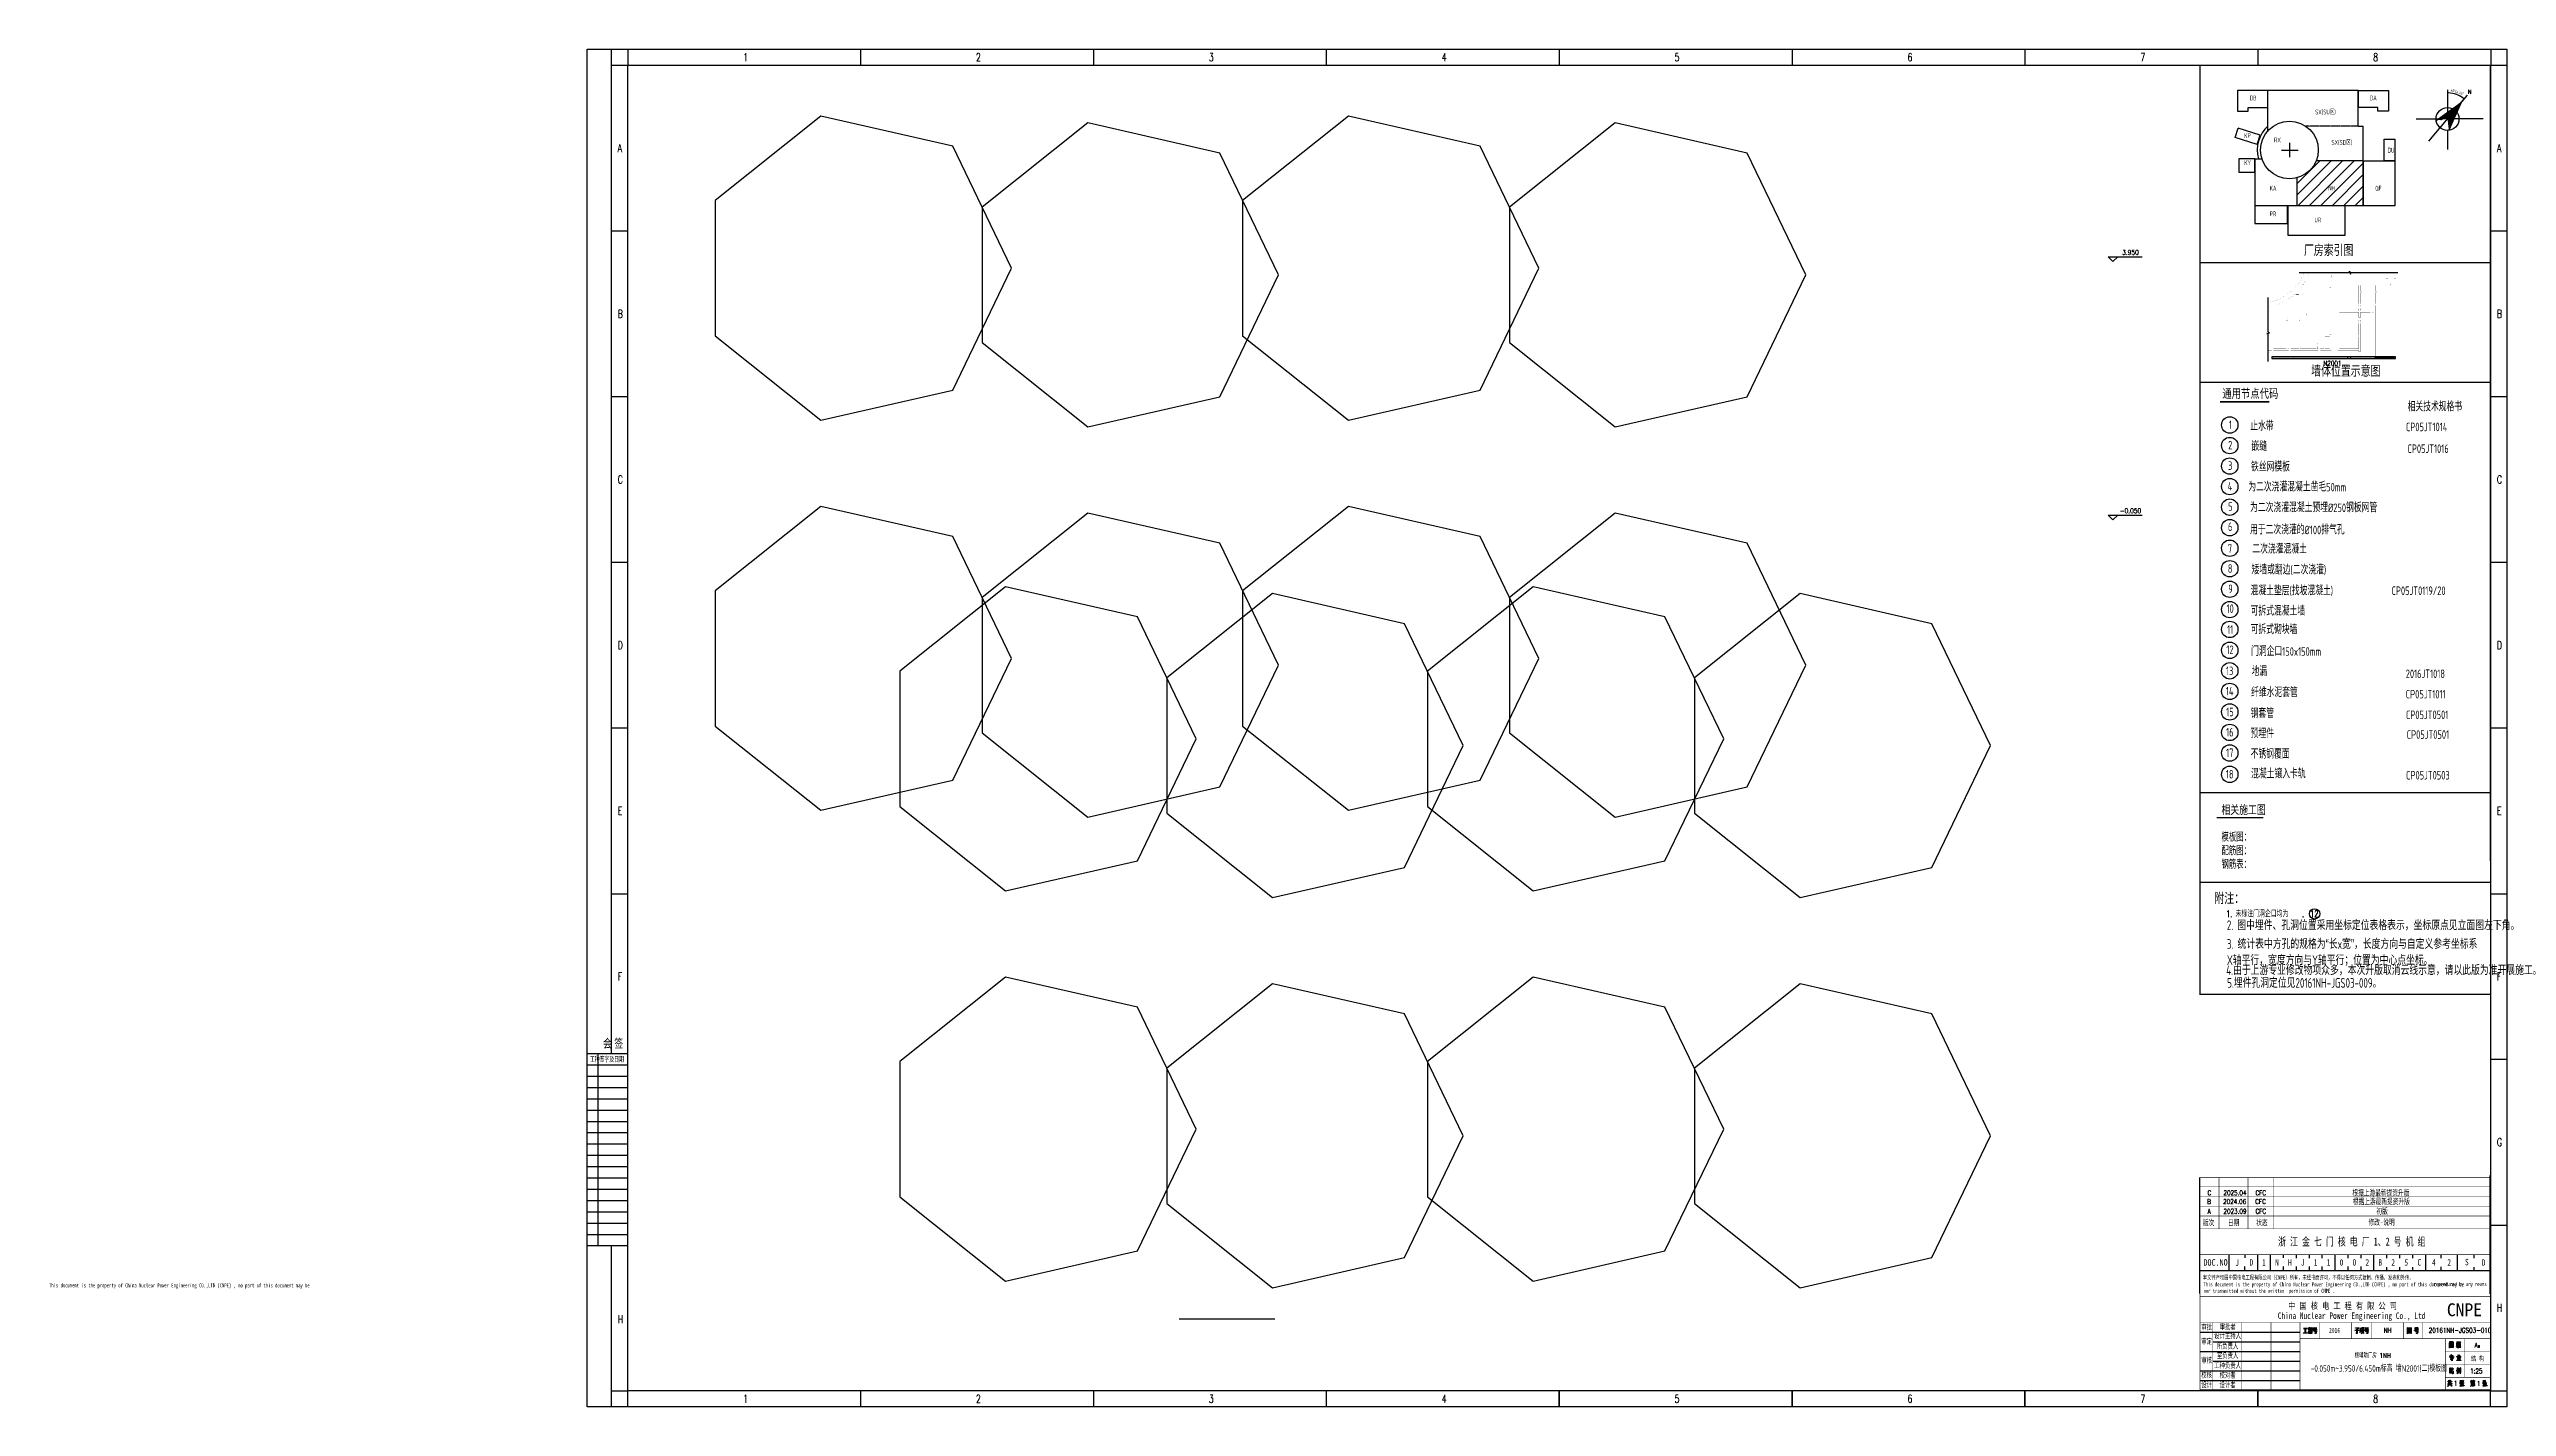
# Model space of a CAD drawing. Extents: x 288665 to 326723, y -93974 to -72949.
import ezdxf
from ezdxf.enums import TextEntityAlignment as Align

# ---------------------------------------------------------------- set-up
doc = ezdxf.new("R2010")
doc.units = 0
doc.linetypes.add('CENTER', pattern=[50.8, 31.75, -6.35, 6.35, -6.35])
doc.linetypes.add('CONTINOUS', pattern=[0])
doc.layers.get('0').update_dxf_attribs({"linetype": 'CONTINUOUS'})
for name, color, linetype in [('1', 7, 'CONTINUOUS'), ('BORDER', 7, 'CONTINUOUS'), ('B版云线202106', 2, 'CONTINUOUS'), ('C77(文本)', 7, 'CONTINUOUS'), ('DIM', 3, 'CONTINUOUS'), ('NHFVVP_CenterLine', 4, 'CONTINUOUS'), ('NHJVVK_OpenLine', 7, 'CONTINUOUS'), ('PUB_TEXT', 7, 'CONTINUOUS'), ('TEXT', 4, 'CONTINUOUS'), ('THIN', 3, 'CONTINUOUS'), ('TK', 4, 'CONTINUOUS'), ('wall', 7, 'CONTINUOUS'), ('中心线', 2, 'CENTER'), ('图框', 4, 'CONTINOUS'), ('文字', 4, 'CONTINUOUS'), ('缩略图', 4, 'CONTINUOUS')]:
    doc.layers.add(name, color=color, linetype=linetype)
doc.styles.add('ACP1000普通样式', font='tssdeng.shx', dxfattribs={"width": 0.7, "bigfont": 'tssdchn.shx'})
doc.styles.add('bine', font='binee.shx', dxfattribs={"width": 0.7, "bigfont": 'binec.shx'})
doc.styles.add('CHINESE-3', font='romand.shx', dxfattribs={"width": 0.8, "bigfont": 'ochinese.shx'})
doc.styles.add('DIM_FONT', font='SIMPLEX', dxfattribs={"width": 0.7, "bigfont": 'GBCBIG'})
doc.styles.add('HZ', font='TXT.shx', dxfattribs={"width": 0.7, "bigfont": 'hz.shx'})
doc.styles.add('RH', font='romans.shx', dxfattribs={"width": 0.7, "bigfont": 'hz.shx'})
doc.styles.add('romand', font='romand.shx', dxfattribs={"width": 0.7, "height": 200, "bigfont": 'OCHINESE.shx'})
doc.styles.add('ROMANT', font='ROMANT.shx', dxfattribs={"width": 0.618, "height": 450, "bigfont": 'ochinese.shx'})
doc.styles.add('S1', font='tssdeng.shx', dxfattribs={"width": 0.7, "bigfont": 'tssdchn.shx'})
doc.styles.add('TSSD_Dimension', font='Tssdeng.shx', dxfattribs={"width": 0.7, "bigfont": 'tssdchn.shx'})
doc.styles.add('TSSD_Label', font='tssdeng.shx', dxfattribs={"width": 0.7, "bigfont": 'hztxt.shx'})
doc.styles.add('宋体', font='', dxfattribs={"width": 0.7})
doc.styles.get('宋体').set_extended_font_data('SimSun')

msp = doc.modelspace()

# ---------------------------------------------------------------- texts
at = {"color": 2, "style": '宋体', "width": 0.7}
msp.add_text('浙 江 金 七 门 核 电 厂 1、2 号 机 组', height=125.01, dxfattribs=at).set_placement((323181, -91477))
at = {"color": 2, "linetype": 'Continuous', "attachment_point": 5, "style": '宋体'}
for s, width, insert, char_height in [('J', 144.38, (322547, -91741), 100), ('D', 169.01, (322767, -91737), 100), ('1', 169.01, (322963, -91737), 100), ('N', 169.01, (323163, -91737), 100), ('H', 2500.12, (323363, -91737), 100), ('J', 169.01, (323563, -91737), 100), ('1', 169.01, (323763, -91737), 100), ('1', 169.01, (323963, -91737), 100), ('0', 169.01, (324163, -91737), 100), ('B', 169.01, (324763, -91737), 100), ('2', 169.01, (324963, -91737), 100), ('5', 169.01, (325166, -91737), 100), ('C', 169.01, (325369, -91737), 100), ('4', 169.01, (325594, -91737), 100), ('2', 169.01, (325831, -91737), 100), ('S', 169.01, (326104, -91732), 100), ('D', 169.01, (326363, -91737), 100), ('2016', 432.74, (324056, -92791), 75)]:
    msp.add_mtext_dynamic_manual_height_columns(s, width=width, gutter_width=25, heights=[0], dxfattribs=dict(at, insert=insert, char_height=char_height))
at = {"color": 1, "linetype": 'Continuous', "char_height": 100, "attachment_point": 5, "style": '宋体'}
for s, insert in [('0', (324363, -91737)), ('2', (324563, -91737))]:
    msp.add_mtext_dynamic_manual_height_columns(s, width=100, gutter_width=1, heights=[0], dxfattribs=dict(at, insert=insert))
at = {"color": 2, "char_height": 85, "attachment_point": 1, "style": '宋体'}
for s, width, heights, insert in [('\\pi20.00656;审批', 200.01, [111], (321971, -92693)), ('\\pi7.51818;设计主持人', 429.9, [0], (322183, -92828)), ('\\pi92.97107;审批者', 429.9, [0], (322183, -92690)), ('\\pi21.16356;审定', 200.01, [0], (321971, -92915)), ('\\pi20.83299;审核', 200.01, [0], (321971, -93208)), ('\\pi49.17027;所负责人', 429.9, [0], (322183, -92988)), ('\\pi49.83141;室负责人', 429.9, [0], (322183, -93134)), ('\\pi19.67598;校核', 200.01, [0], (321971, -93436)), ('\\pi19.5107;设计', 200.01, [0], (321971, -93589)), ('\\pi7.3529;工种负责人', 429.9, [0], (322183, -93289)), ('\\pi91.81407;校对者', 429.9, [111], (322183, -93439)), ('\\pi92.30992;设计者', 429.9, [111], (322183, -93589))]:
    msp.add_mtext_dynamic_manual_height_columns(s, width=width, gutter_width=25, heights=heights, dxfattribs=dict(at, insert=insert))
at = {"layer": '1', "color": 6, "style": '宋体', "width": 0.7}
msp.add_text('根据上游最新提资升版', height=90, dxfattribs=at).set_placement((324332, -90702))
at = {"layer": '1', "color": 2, "style": '宋体'}
for s, height, width, p in [('根据上游最新提资升版', 90, 0.7, (324339, -90837)), ('初版', 90, 0.7, (324703, -90987)), ('版次', 90, 0.7, (322017, -91165)), ('日期 ', 90, 0.7, (322404, -91165)), ('状态', 90, 0.7, (322843, -91165)), ('修改-说明', 90, 0.7, (324582, -91158)), ('DOC.NO', 100, 0.8, (322025, -91787)), ('中 国 核 电 工 程 有 限 公 司', 100, 0.8, (323338, -92459)), ('China Nuclear Power Engineering Co., Ltd', 100, 0.7, (323175, -92612))]:
    msp.add_text(s, height=height, dxfattribs=dict(at, width=width)).set_placement(p)
at = {"layer": '1', "color": 2, "ltscale": 0.8, "style": '宋体', "width": 0.7}
for s, height, p in [('This document is the property of China Nuclear Power Engineering CO.,LTD (CNPE) , no part of this document may be', 62.503, (288664, -92124)), ('本文件产权属中国核电工程有限公司（CNPE）所有，未经书面许可，不得以任何方式复制、传播、发表和外传。', 67.5, (322016, -92003)), ('This document is the property of China Nuclear Power Engineering CO.,LTD (CNPE) , no part of this document may be', 62.503, (322024, -92108)), ('reproduced by any means , ', 62.5, (325590, -92103)), ('nor transmitted without the written  permission of CNPE .', 62.5, (322027, -92208))]:
    msp.add_text(s, height=height, dxfattribs=at).set_placement(p)
at = {"layer": 'C77(文本)', "color": 0, "style": 'S1', "width": 0.7}
msp.add_text('墙体位置示意图', height=175, dxfattribs=at).set_placement((323694, -78074), align=Align.BOTTOM_LEFT)
at = {"layer": 'C77(文本)', "style": 'S1', "width": 0.7}
for s, height, p in [('通用节点代码', 159, (322317, -78365)), ('相关施工图', 150, (322305, -84808)), ('附注：', 175, (322194, -86188))]:
    msp.add_text(s, height=height, dxfattribs=at).set_placement(p)
at = {"layer": 'C77(文本)', "color": 4, "style": 'S1', "width": 0.7}
for s, height, p in [('1', 132, (322420, -78831)), ('止水带', 132.5, (322751, -78854)), ('CP05JT1014', 132.5, (325161, -78865)), ('相关技术规格书', 132.5, (325187, -78555)), ('2', 132, (322409, -79146)), ('嵌缝', 132.5, (322769, -79168)), ('CP05JT1016', 132.5, (325185, -79202)), ('3', 132, (322406, -79464)), ('铁丝网模板', 132.5, (322762, -79487)), ('4', 132, (322401, -79783)), (' 为二次浇灌混凝土凿毛50mm', 132.5, (322660, -79797)), ('6', 132, (322405, -80410)), ('5', 132, (322409, -80097)), ('为二次浇灌混凝土预埋%%C250钢板网管', 132.5, (322748, -80117)), ('7', 132, (322403, -80748)), ('用于二次浇灌的%%c100排气孔', 132.5, (322747, -80461)), ('二次浇灌混凝土', 132.5, (322783, -80759)), ('8', 132, (322403, -81057)), ('矮墙或翻边(二次浇灌)', 132.5, (322770, -81081)), ('9', 132, (322410, -81372)), ('混凝土垫层(找坡混凝土)', 132.5, (322756, -81404)), ('CP05JT0119/20', 132.5, (324938, -81401)), ('10', 132.5, (322383, -81679)), ('可拆式混凝土墙', 132.5, (322756, -81719)), ('12', 132.5, (322381, -82315)), ('11', 132.5, (322392, -82003)), ('可拆式砌块墙', 132.5, (322756, -82006)), ('门洞企口150x150mm', 132.5, (322763, -82343)), ('13', 132.5, (322374, -82643)), ('地漏', 132.5, (322770, -82654)), ('2016JT1018', 132.5, (325158, -82688)), ('14', 132.5, (322373, -82956)), ('纤维水泥套管', 132.5, (322763, -82979)), ('CP05JT1011', 132.5, (325158, -83004)), ('15', 132.5, (322378, -83279)), ('钢套管', 132.5, (322756, -83303)), ('CP05JT0501', 132.5, (325161, -83323)), ('16', 132.5, (322376, -83593)), ('预埋件', 132.5, (322756, -83616)), ('CP05JT0501', 132.5, (325173, -83629)), ('17', 132.5, (322376, -83911)), ('不锈钢覆面', 132.5, (322756, -83933)), ('混凝土镶入卡轨', 132.5, (322763, -84240)), ('18', 132.5, (322373, -84242)), ('CP05JT0503', 132.5, (325163, -84259)), ('模板图：', 125, (322305, -85218)), ('钢筋表：', 125, (322305, -85640)), ('配筋图：', 125, (322305, -85429))]:
    msp.add_text(s, height=height, dxfattribs=at).set_placement(p)
at = {"layer": 'PUB_TEXT', "color": 2, "style": '宋体'}
msp.add_text('CNPE', height=200, dxfattribs=at).set_placement((325795, -92570))
at = {"layer": 'TEXT', "style": 'DIM_FONT', "width": 0.8}
for s, p in [('3.950', (320895, -76097)), ('-0.050', (320895, -80097))]:
    msp.add_text(s, height=75, dxfattribs=at).set_placement(p, align=Align.MIDDLE)
at = {"layer": 'TEXT', "color": 6, "style": 'RH', "width": 0.7}
msp.add_text('N2001', height=75, dxfattribs=at).set_placement((323882, -77851))
at = {"layer": 'TEXT', "color": 1, "style": 'ACP1000普通样式', "width": 0.7}
for s, p in [('2. 图中埋件、孔洞位置采用坐标定位表格表示，坐标原点见立面图左下角。', (322388, -86636)), ('4.由于上游专业修改物项众多，本次升版取消云线示意，请以此版为准开展施工。', (322379, -87331)), ('5.埋件孔洞定位见20161NH-JGS03-009。', (322393, -87529))]:
    msp.add_text(s, height=150, dxfattribs=at).set_placement(p, align=Align.BOTTOM_LEFT)
at = {"layer": 'TEXT', "color": 1, "insert": (322389, -86731), "char_height": 150, "attachment_point": 1, "style": 'ACP1000普通样式'}
msp.add_mtext_dynamic_manual_height_columns('3. 统计表中方孔的规格为“长x宽”，长度方向与自定义参考坐标系X轴平行，宽度方向与Y轴平行；位置为中心点坐标。', width=3911.66, gutter_width=1000, heights=[482], dxfattribs=at)
at = {"layer": 'TK', "color": 2}
for s, style, width, p in [('B', 'romand', 0.7, (322083, -90832)), ('A', 'romand', 0.7, (322088, -90982)), ('2024.06', 'romand', 0.7, (322330, -90832)), ('2023.09', 'romand', 0.7, (322335, -90982)), ('CFC', 'romand', 0.7, (322827, -90832)), ('CFC', 'romand', 0.7, (322831, -90982)), ('NH', 'romand', 0.7, (324816, -92826)), ('结 构', 'CHINESE-3', 0.8, (326168, -93268))]:
    msp.add_text(s, height=75, dxfattribs=dict(at, style=style, width=width)).set_placement(p)
at = {"layer": 'TK', "color": 6, "style": 'romand', "width": 0.7}
for s, p in [('C', (322088, -90697)), ('2025.04', (322335, -90697)), ('CFC', (322831, -90697))]:
    msp.add_text(s, height=75, dxfattribs=at).set_placement(p)
at = {"layer": 'TK', "color": 1, "width": 0.7}
for s, height, style, p in [('20161NH-JGS03-010', 75, 'romand', (325514, -92825)), ('核辅助厂房 1NH ', 75, 'RH', (324367, -93217)), ('A  ', 75, 'romand', (326224, -93056)), ('0', 33.3, 'romand', (326281, -93056)), ('-0.050m~3.950/6.450m标高 墙N2001(二)模板图', 100, 'TSSD_Dimension', (323687, -93429)), ('1:25', 75, 'romand', (326154, -93456))]:
    msp.add_text(s, height=height, dxfattribs=dict(at, style=style)).set_placement(p)
at = {"layer": 'TK', "color": 4, "style": 'romand', "width": 0.7}
for p in [(325903, -93646), (326257, -93649)]:
    msp.add_text('1', height=75, dxfattribs=at).set_placement(p)
at = {"layer": '图框', "color": 6, "style": 'RH', "width": 0.7}
for s, p in [('1. 未标注门洞企口均为    .', (322376, -86389)), ('12', (323679, -86389))]:
    msp.add_text(s, height=100, dxfattribs=at).set_placement(p)

# ---------------------------------------------------------------- blocks, each defined once
blk = doc.blocks.new('会签')
at = {"color": 0}
for p, q in [((3629.7, -1305.7), (3604.7, -1305.7)), ((3611.4, -1424.7), (3611.4, -1305.7)), ((3629.7, -1312.7), (3604.7, -1312.7)), ((3629.7, -1319.7), (3604.7, -1319.7)), ((3629.7, -1326.7), (3604.7, -1326.7)), ((3629.7, -1333.7), (3604.7, -1333.7)), ((3629.7, -1340.7), (3604.7, -1340.7)), ((3629.7, -1347.7), (3604.7, -1347.7)), ((3629.7, -1354.7), (3604.7, -1354.7)), ((3629.7, -1361.7), (3604.7, -1361.7)), ((3629.7, -1368.7), (3604.7, -1368.7)), ((3629.7, -1375.7), (3604.7, -1375.7)), ((3629.7, -1382.7), (3604.7, -1382.7)), ((3629.7, -1389.7), (3604.7, -1389.7)), ((3629.7, -1396.7), (3604.7, -1396.7)), ((3629.7, -1403.7), (3604.7, -1403.7)), ((3629.7, -1410.7), (3604.7, -1410.7)), ((3629.7, -1417.7), (3604.7, -1417.7)), ((3629.7, -1424.7), (3604.7, -1424.7))]:
    blk.add_line(p, q, dxfattribs=at)
at = {"color": 0, "style": 'bine', "width": 0.7}
for s, height, p in [('工种签字及日期', 3.3, (3616.8, -1310.9)), ('会 签  ', 6, (3622.2, -1302.5))]:
    blk.add_text(s, height=height, dxfattribs=at).set_placement(p, align=Align.CENTER)
blk = doc.blocks.new('tk2')
at = {"color": 4, "flags": 128}
for points in [[(89525, -546808), (89525, -525783)], [(89525, -525783), (119250, -525783)], [(90150, -525783), (90150, -526033)], [(93756, -525783), (93756, -526033)], [(97362, -525783), (97362, -526033)], [(100968, -525783), (100968, -526033)], [(104574, -525783), (104574, -526033)], [(108180, -525783), (108180, -526033)], [(111786, -525783), (111786, -526033)], [(115392, -525783), (115392, -526033)], [(119000, -525783), (119000, -526033)], [(119250, -525783), (119250, -546808)], [(89900, -526033), (90150, -526033)], [(119250, -546808), (89525, -546808)], [(93756, -546558), (93756, -546808)], [(97362, -546558), (97362, -546808)], [(100968, -546558), (100968, -546808)], [(104574, -546558), (104574, -546808)], [(108180, -546558), (108180, -546808)], [(111786, -546558), (111786, -546808)], [(115392, -546558), (115392, -546808)]]:
    blk.add_lwpolyline(points, dxfattribs=at)
at = {"color": 4}
blk.add_lwpolyline([(89900, -541343), (89900, -525783)], dxfattribs=at)
at = {"flags": 128}
for points in [[(89900, -526033), (90150, -526033)], [(119000, -526033), (119250, -526033)], [(89900, -528599), (90150, -528599)], [(119000, -528599), (119250, -528599)], [(89900, -531165), (90150, -531165)], [(119000, -531165), (119250, -531165)], [(89900, -533730), (90150, -533730)], [(119000, -533730), (119250, -533730)], [(89900, -536296), (90150, -536296)], [(119000, -536296), (119250, -536296)], [(89900, -538862), (90150, -538862)], [(119000, -538862), (119250, -538862)], [(119000, -541427), (119250, -541427)], [(119000, -543993), (119250, -543993)], [(89900, -546558), (90150, -546558)], [(90150, -546808), (90150, -546558)], [(104574, -546808), (104574, -546558)], [(108180, -546808), (108180, -546558)], [(111786, -546808), (111786, -546558)], [(115392, -546808), (115392, -546558)], [(118998, -546808), (118998, -546558)], [(119000, -546558), (119250, -546558)]]:
    blk.add_lwpolyline(points, dxfattribs=at)
blk.add_lwpolyline([(90150, -526033), (118998, -526033), (118998, -546558), (90150, -546558)], close=True)
blk.add_lwpolyline([(89900, -546808), (89900, -544318)])
at = {"layer": 'C77(文本)', "color": 4}
for p in [(114498, -526033), (118998, -538353)]:
    blk.add_line(p, (118998, -526033), dxfattribs=at)
at = {"color": 0, "xscale": 25, "yscale": 25, "zscale": 25}
blk.add_blockref('会签', (-592, -508700), dxfattribs=at)
at = {"color": 0, "style": 'HZ', "width": 0.7}
for s, p in [('1', (91938, -525971)), ('2', (95544, -525971)), ('3', (99150, -525971)), ('4', (102756, -525971)), ('5', (106362, -525971)), ('6', (109968, -525971)), ('7', (113574, -525971)), ('8', (117180, -525971)), ('A', (89996, -527379)), ('A', (119096, -527379)), ('B', (89996, -529945)), ('B', (119096, -529945)), ('C', (89996, -532510)), ('C', (119096, -532510)), ('D', (89996, -535076)), ('D', (119096, -535076)), ('E', (89996, -537641)), ('E', (119096, -537641)), ('F', (89996, -540207)), ('F', (119096, -540207)), ('G', (119096, -542773)), ('H', (119096, -545338)), ('H', (89996, -545515)), ('1', (91938, -546746)), ('2', (95544, -546746)), ('3', (99150, -546746)), ('4', (102756, -546746)), ('5', (106362, -546746)), ('6', (109968, -546746)), ('7', (113574, -546746)), ('8', (117180, -546746))]:
    blk.add_text(s, height=125, dxfattribs=at).set_placement(p)
blk = doc.blocks.new('_ClosedBlank')
at = {"color": 0}
blk.add_lwpolyline([(0, 0, 0, 0.658, 0), (-2.5, 0, 0.658, 0.658, 0)], format="xyseb", dxfattribs=at)
blk = doc.blocks.new('A$C5E8E3E41')
at = {"layer": 'DIM'}
blk.add_line((160, -2794), (1787, -851), dxfattribs=at)
blk.add_arc((0, -2986), 2685, 52.20852, 87.86565, dxfattribs=at)
at = {"layer": '缩略图'}
for p, q in [((0, 0), (0, -2316)), ((-1925, -5287), (2050, -536)), ((-3235, -2986), (-671, -2986)), ((3695, -2985), (0, -2986)), ((0, -4168), (0, -6137))]:
    blk.add_line(p, q, dxfattribs=at)
blk.add_lwpolyline([(-1172, -3135), (1408, -1304), (135, -4160)], dxfattribs=at)
blk.add_circle((0, -2986), 1181, dxfattribs=at)
blk.add_point((-669, -3033), dxfattribs=at)
blk.add_point((-669, -3033), dxfattribs=at)
for points in [[(0, -2986), (-1172, -3135), (1408, -1304)], [(135, -4160), (1408, -1304), (0, -2986)]]:
    blk.add_solid(points, dxfattribs=at)
at = {"layer": 'DIM', "xscale": 100, "yscale": 100, "zscale": 100}
for p, rotation in [((0, -301), 178.9328260940947), ((1723, -927), 321.1413489768363)]:
    blk.add_blockref('_ClosedBlank', p, dxfattribs=dict(at, rotation=rotation))
at = {"layer": 'DIM', "color": 7, "insert": (1004, -222), "char_height": 300, "attachment_point": 5, "rotation": 340.03709, "style": 'TSSD_Dimension'}
blk.add_mtext('\\A1;40°44\'40"', dxfattribs=at)
at = {"layer": '缩略图', "style": 'ROMANT'}
blk.add_text('N', height=400, dxfattribs=at).set_placement((2099, -395))
blk = doc.blocks.new('A$C3CC76250')
at = {"layer": 'TEXT', "lineweight": 30}
h = blk.add_hatch(dxfattribs=at)
h.set_pattern_fill('ANSI31', color=256, scale=3000, style=0)
h.set_pattern_definition([(45, (-770190, -402651), (-6735.19, 6735.19), [])])
h.paths.add_polyline_path([(1880, 0), (1880, -2491, -0.3755255), (4213, -2205), (7459, -2205), (7459, 0)])
h.paths.add_polyline_path([(4731, -1679), (4731, -1022), (6141, -1022), (6141, -1679)], flags=24)
h = blk.add_hatch(dxfattribs=at)
h.set_pattern_fill('ANSI31', color=5, scale=4000, style=0)
h.set_pattern_definition([(45, (-510316.34, 2095162.27), (-353.55339, 353.55339), [])])
h.paths.add_polyline_path([(7781, -4361), (4861, -4361, -0.2311413), (3690, -5401), (3690, -7140), (7781, -7140)])
h.paths.add_polyline_path([(5553, -6236), (5965, -6236), (5965, -5872), (5553, -5872)], flags=24)
at = {"linetype": 'CENTER', "ltscale": 0.3}
blk.add_line((7459, -2205), (4213, -2205), dxfattribs=at)
at = {"layer": '中心线'}
for p, q in [((2709, -3682), (3757, -3682)), ((3210, -3227), (3210, -4134))]:
    blk.add_line(p, q, dxfattribs=at)
at = {"layer": '缩略图'}
for p, q in [((7459, 0), (1880, 0)), ((1880, -2491), (1880, 0)), ((7459, -2205), (7459, 0)), ((-152, -2905), (39, -2319)), ((1202, -3349), (-152, -2905)), ((1397, -2765), (39, -2319)), ((1202, -3349), (1397, -2765)), ((7459, -2205), (7781, -2205)), ((7781, -7140), (7781, -2205)), ((1068, -4221), (1068, -7140)), ((1068, -4221), (1509, -4221)), ((7781, -4361), (4861, -4361)), ((3690, -7140), (3690, -5401)), ((3690, -7140), (1068, -7140)), ((7781, -7140), (3690, -7140))]:
    blk.add_line(p, q, dxfattribs=at)
for points in [[(0, -1281), (651, -1281), (651, -1050), (1862, -1050), (1862, 0), (0, 0), (0, -1281)], [(9339, -1281), (8688, -1281), (8688, -1050), (7477, -1050), (7477, 0), (9339, 0), (9339, -1281)], [(1068, -7147), (1068, -8239), (3097, -8239), (3097, -7147), (1068, -7147)]]:
    blk.add_lwpolyline(points, dxfattribs=at)
for points in [[(9083, -4354), (9083, -3017), (9748, -3017), (9748, -4354)], [(1057, -4221), (77, -4221), (77, -5061), (1057, -5061)], [(7788, -4361), (9748, -4361), (9748, -7140), (7788, -7140)], [(3105, -8953), (6654, -8953), (6654, -7147), (3105, -7147)]]:
    blk.add_lwpolyline(points, close=True, dxfattribs=at)
blk.add_circle((3210, -3682), 1785, dxfattribs=at)
blk.add_arc((3210, -3682), 1995, 131.81448, 195.67471, dxfattribs=at)
at = {"layer": 'TEXT', "color": 7, "lineweight": 30, "xscale": 0.6000000000000001, "yscale": 0.6000000000000001, "zscale": 0.6000000000000001}
blk.add_blockref('A$C5E8E3E41', (13001, 36), dxfattribs=at)
at = {"color": 0, "linetype": 'ByBlock', "style": 'TSSD_Label', "width": 0.7}
for s, p in [('DB', (748, -610)), ('DA', (8191, -610)), ('KP', (411, -2945)), ('RX', (2258, -3207)), ('KY', (411, -4620)), ('DU', (9291, -3840)), ('KA', (1987, -6198)), ('NH', (5613, -6198)), ('QF', (8525, -6198)), ('PR', (1987, -7785)), ('UR', (4761, -8162))]:
    blk.add_text(s, height=300, dxfattribs=at).set_placement(p)
at = {"linetype": 'ByBlock', "style": 'TSSD_Label', "width": 0.7}
for s, p in [('SX(SU区)', (4801, -1479)), ('SX(SD区)', (5813, -3361))]:
    blk.add_text(s, height=300, dxfattribs=at).set_placement(p)
blk = doc.blocks.new('A$C4f303797')
at = {"layer": 'TEXT', "color": 7, "lineweight": 30, "xscale": 0.5, "yscale": 0.5, "zscale": 0.5}
blk.add_blockref('A$C3CC76250', (76, 4477), dxfattribs=at)
at = {"layer": 'C77(文本)', "color": 0, "style": 'S1', "width": 0.7}
blk.add_text('厂房索引图', height=350, dxfattribs=at).set_placement((2130, -751), align=Align.BOTTOM_LEFT)
blk = doc.blocks.new('A$Cc6a5050b')
at = {"layer": 'NHFVVP_CenterLine', "ltscale": 10}
blk.add_blockref('A$C4f303797', (-7851, -5335), dxfattribs=at)

# ---------------------------------------------------------------- hatches: boundary and pattern name
at = {"layer": '1'}
h = msp.add_hatch(color=2, dxfattribs=at)
h.paths.add_polyline_path([(323607, -92760), (323635, -92760), (323630, -92753), (323626, -92758), (323576, -92758), (323578, -92762), (323581, -92761), (323584, -92760), (323603, -92760), (323603, -92829), (323572, -92829), (323574, -92832), (323577, -92831), (323580, -92831), (323639, -92831), (323633, -92823), (323629, -92829), (323607, -92829)])
h.paths.add_polyline_path([(323664, -92798), (323664, -92791), (323664, -92787), (323666, -92791), (323668, -92794), (323669, -92798), (323670, -92799), (323671, -92803), (323673, -92802), (323673, -92801), (323674, -92797), (323673, -92793), (323672, -92793), (323671, -92791), (323668, -92789), (323665, -92786), (323664, -92786), (323664, -92777), (323676, -92777), (323671, -92771), (323668, -92775), (323664, -92775), (323664, -92755), (323668, -92754), (323671, -92753), (323673, -92752), (323674, -92752), (323670, -92745), (323669, -92747), (323666, -92749), (323663, -92750), (323661, -92751), (323657, -92753), (323654, -92754), (323651, -92755), (323649, -92756), (323648, -92756), (323648, -92757), (323652, -92757), (323655, -92756), (323658, -92756), (323660, -92755), (323660, -92775), (323645, -92775), (323648, -92779), (323650, -92777), (323659, -92777), (323659, -92781), (323658, -92785), (323657, -92790), (323656, -92794), (323655, -92799), (323654, -92802), (323652, -92806), (323651, -92810), (323650, -92814), (323648, -92818), (323646, -92822), (323646, -92824), (323646, -92825), (323650, -92819), (323652, -92815), (323653, -92811), (323655, -92808), (323657, -92804), (323658, -92800), (323659, -92795), (323660, -92793), (323660, -92799), (323660, -92828), (323660, -92832), (323660, -92835), (323660, -92839), (323660, -92841), (323664, -92838), (323664, -92837), (323664, -92835), (323664, -92829), (323664, -92825)])
h.paths.add_polyline_path([(323708, -92756), (323711, -92753), (323707, -92747), (323704, -92751), (323683, -92751), (323678, -92747), (323678, -92752), (323678, -92752), (323678, -92756), (323679, -92761), (323679, -92770), (323678, -92775), (323678, -92779), (323678, -92784), (323678, -92785), (323682, -92782), (323682, -92777), (323704, -92777), (323704, -92783), (323708, -92781), (323708, -92778), (323708, -92775), (323708, -92771), (323708, -92766)])
h.paths.add_polyline_path([(323682, -92753), (323704, -92753), (323704, -92775), (323682, -92775)], flags=16)
h.paths.add_polyline_path([(323695, -92792), (323713, -92792), (323708, -92786), (323705, -92790), (323674, -92790), (323677, -92794), (323679, -92792), (323691, -92792), (323691, -92811), (323676, -92811), (323679, -92814), (323681, -92813), (323691, -92813), (323691, -92832), (323670, -92832), (323672, -92836), (323675, -92835), (323678, -92834), (323715, -92834), (323710, -92827), (323706, -92832), (323695, -92832), (323695, -92813), (323711, -92813), (323707, -92806), (323703, -92811), (323695, -92811)])
h.paths.add_polyline_path([(323773, -92767), (323773, -92753), (323776, -92750), (323772, -92745), (323769, -92749), (323740, -92749), (323736, -92746), (323736, -92750), (323736, -92754), (323736, -92759), (323736, -92768), (323736, -92772), (323736, -92777), (323736, -92781), (323736, -92781), (323740, -92779), (323740, -92775), (323769, -92775), (323769, -92780), (323774, -92777), (323773, -92775), (323773, -92771)])
h.paths.add_polyline_path([(323740, -92751), (323769, -92751), (323769, -92773), (323740, -92773)], flags=16)
h.paths.add_polyline_path([(323749, -92788), (323787, -92788), (323782, -92780), (323778, -92786), (323722, -92786), (323724, -92789), (323727, -92788), (323744, -92788), (323743, -92793), (323742, -92797), (323741, -92798), (323739, -92802), (323738, -92803), (323741, -92809), (323744, -92805), (323771, -92805), (323770, -92812), (323769, -92818), (323768, -92823), (323767, -92826), (323766, -92829), (323765, -92830), (323763, -92831), (323761, -92831), (323758, -92830), (323754, -92829), (323751, -92828), (323751, -92830), (323754, -92832), (323757, -92835), (323759, -92837), (323759, -92840), (323760, -92841), (323763, -92839), (323766, -92838), (323766, -92837), (323769, -92835), (323770, -92833), (323771, -92831), (323772, -92828), (323773, -92825), (323773, -92820), (323774, -92814), (323775, -92808), (323778, -92805), (323774, -92799), (323770, -92803), (323744, -92803)])
h = msp.add_hatch(color=2, dxfattribs=at)
h.paths.add_polyline_path([(324408, -92830), (324408, -92789), (324438, -92789), (324432, -92780), (324427, -92787), (324408, -92787), (324408, -92779), (324411, -92777), (324408, -92774), (324411, -92771), (324414, -92768), (324417, -92766), (324420, -92763), (324422, -92761), (324424, -92760), (324428, -92757), (324431, -92756), (324433, -92756), (324427, -92746), (324423, -92751), (324378, -92751), (324380, -92755), (324383, -92754), (324386, -92753), (324423, -92753), (324407, -92773), (324403, -92769), (324403, -92782), (324403, -92787), (324371, -92787), (324374, -92790), (324377, -92789), (324379, -92789), (324403, -92789), (324403, -92825), (324403, -92829), (324401, -92830), (324399, -92830), (324396, -92829), (324392, -92829), (324391, -92828), (324391, -92830), (324394, -92832), (324397, -92835), (324399, -92837), (324400, -92840), (324400, -92841), (324403, -92839), (324406, -92837), (324407, -92834)])
h.paths.add_polyline_path([(324481, -92770), (324502, -92770), (324502, -92815), (324507, -92812), (324506, -92807), (324506, -92799), (324506, -92772), (324509, -92770), (324504, -92764), (324502, -92768), (324488, -92768), (324490, -92763), (324491, -92758), (324493, -92755), (324494, -92752), (324494, -92752), (324512, -92752), (324507, -92744), (324503, -92750), (324471, -92750), (324474, -92753), (324477, -92752), (324479, -92752), (324488, -92752), (324488, -92755), (324488, -92759), (324487, -92764), (324487, -92768), (324481, -92768), (324477, -92765), (324477, -92769), (324477, -92773), (324477, -92782), (324477, -92787), (324477, -92797), (324477, -92801), (324477, -92806), (324477, -92810), (324477, -92814), (324477, -92817), (324481, -92813)])
h.paths.add_polyline_path([(324467, -92807), (324471, -92804), (324473, -92803), (324472, -92802), (324462, -92807), (324462, -92761), (324473, -92761), (324469, -92755), (324465, -92759), (324446, -92759), (324449, -92762), (324451, -92761), (324454, -92761), (324458, -92761), (324458, -92808), (324453, -92810), (324450, -92812), (324447, -92813), (324446, -92814), (324445, -92814), (324449, -92822), (324450, -92819), (324452, -92817), (324453, -92816), (324455, -92815), (324457, -92814), (324460, -92812), (324463, -92809)])
h.paths.add_polyline_path([(324492, -92817), (324492, -92814), (324493, -92811), (324493, -92807), (324493, -92802), (324493, -92797), (324494, -92792), (324494, -92786), (324496, -92783), (324490, -92778), (324490, -92783), (324490, -92792), (324489, -92800), (324489, -92804), (324489, -92810), (324488, -92814), (324487, -92818), (324486, -92822), (324485, -92824), (324483, -92826), (324481, -92829), (324479, -92831), (324476, -92833), (324473, -92836), (324470, -92838), (324468, -92840), (324469, -92841), (324472, -92839), (324475, -92837), (324478, -92835), (324481, -92833), (324483, -92831), (324484, -92830), (324487, -92828), (324489, -92824), (324490, -92821)])
h.paths.add_polyline_path([(324503, -92823), (324500, -92820), (324497, -92817), (324494, -92815), (324493, -92816), (324496, -92820), (324499, -92823), (324501, -92826), (324502, -92828), (324504, -92831), (324506, -92835), (324507, -92837), (324509, -92840), (324511, -92837), (324511, -92833), (324509, -92829), (324509, -92828), (324508, -92827), (324506, -92825)])
h.paths.add_polyline_path([(324573, -92767), (324573, -92753), (324575, -92750), (324571, -92745), (324568, -92749), (324540, -92749), (324535, -92746), (324535, -92750), (324535, -92754), (324535, -92772), (324535, -92777), (324535, -92781), (324535, -92781), (324540, -92779), (324540, -92775), (324569, -92775), (324569, -92780), (324573, -92777), (324573, -92775), (324573, -92771)])
h.paths.add_polyline_path([(324540, -92751), (324569, -92751), (324569, -92773), (324540, -92773)], flags=16)
h.paths.add_polyline_path([(324548, -92788), (324587, -92788), (324581, -92780), (324578, -92786), (324521, -92786), (324524, -92789), (324526, -92788), (324543, -92788), (324542, -92793), (324541, -92797), (324541, -92798), (324539, -92802), (324537, -92803), (324541, -92809), (324543, -92805), (324570, -92805), (324569, -92812), (324568, -92818), (324568, -92823), (324567, -92826), (324566, -92829), (324565, -92830), (324565, -92830), (324563, -92831), (324560, -92831), (324557, -92830), (324554, -92829), (324550, -92828), (324550, -92830), (324554, -92832), (324556, -92835), (324558, -92837), (324559, -92840), (324559, -92841), (324563, -92839), (324565, -92838), (324566, -92837), (324568, -92835), (324570, -92833), (324570, -92831), (324571, -92828), (324572, -92825), (324573, -92820), (324574, -92814), (324574, -92808), (324577, -92805), (324573, -92799), (324570, -92803), (324544, -92803)])
h = msp.add_hatch(color=2, dxfattribs=at)
h.paths.add_polyline_path([(325240, -92823), (325240, -92752), (325242, -92750), (325238, -92745), (325235, -92749), (325189, -92749), (325185, -92745), (325185, -92750), (325185, -92754), (325185, -92833), (325185, -92837), (325185, -92841), (325189, -92838), (325189, -92831), (325236, -92831), (325236, -92840), (325240, -92837), (325240, -92832), (325240, -92828)])
h.paths.add_polyline_path([(325189, -92804), (325192, -92803), (325195, -92801), (325198, -92799), (325201, -92797), (325203, -92795), (325206, -92793), (325208, -92790), (325211, -92788), (325211, -92787), (325214, -92790), (325216, -92793), (325219, -92795), (325221, -92797), (325224, -92799), (325227, -92801), (325229, -92802), (325231, -92799), (325233, -92797), (325235, -92797), (325235, -92795), (325231, -92795), (325228, -92794), (325225, -92793), (325222, -92791), (325219, -92790), (325217, -92788), (325215, -92785), (325214, -92784), (325216, -92780), (325218, -92777), (325220, -92773), (325221, -92771), (325224, -92768), (325226, -92766), (325227, -92765), (325222, -92758), (325220, -92762), (325205, -92762), (325207, -92758), (325207, -92757), (325210, -92755), (325204, -92751), (325236, -92751), (325236, -92829), (325189, -92829)], flags=16)
h.paths.add_polyline_path([(325200, -92813), (325200, -92812), (325208, -92813), (325211, -92814), (325214, -92814), (325217, -92815), (325218, -92816), (325220, -92817), (325222, -92820), (325222, -92824), (325222, -92825), (325221, -92826), (325218, -92824), (325218, -92823), (325216, -92822), (325214, -92820), (325211, -92819), (325208, -92817), (325204, -92815)], flags=0)
h.paths.add_polyline_path([(325189, -92802), (325189, -92751), (325204, -92751), (325203, -92754), (325202, -92758), (325201, -92763), (325200, -92765), (325199, -92769), (325197, -92773), (325196, -92777), (325194, -92780), (325192, -92784), (325193, -92785), (325195, -92782), (325197, -92779), (325199, -92775), (325201, -92771), (325203, -92768), (325203, -92767), (325204, -92770), (325205, -92774), (325207, -92778), (325209, -92782), (325209, -92784), (325207, -92786), (325205, -92789), (325203, -92791), (325200, -92794), (325198, -92796), (325195, -92798), (325192, -92801)], flags=16)
h.paths.add_polyline_path([(325206, -92798), (325206, -92796), (325208, -92797), (325212, -92798), (325214, -92799), (325217, -92800), (325219, -92803), (325219, -92807), (325218, -92810), (325216, -92808), (325214, -92806), (325212, -92804), (325210, -92801)], flags=0)
h.paths.add_polyline_path([(325211, -92780), (325210, -92778), (325208, -92774), (325207, -92770), (325205, -92766), (325204, -92764), (325220, -92764), (325218, -92768), (325216, -92772), (325214, -92776), (325212, -92779)], flags=16)
h.paths.add_polyline_path([(325343, -92767), (325343, -92753), (325345, -92750), (325341, -92745), (325338, -92749), (325310, -92749), (325305, -92746), (325305, -92750), (325305, -92754), (325305, -92772), (325305, -92777), (325305, -92781), (325305, -92781), (325310, -92779), (325310, -92775), (325339, -92775), (325339, -92780), (325343, -92777), (325343, -92775), (325343, -92771)])
h.paths.add_polyline_path([(325310, -92751), (325339, -92751), (325339, -92773), (325310, -92773)], flags=16)
h.paths.add_polyline_path([(325318, -92788), (325357, -92788), (325352, -92780), (325348, -92786), (325291, -92786), (325294, -92789), (325296, -92788), (325313, -92788), (325312, -92793), (325311, -92797), (325311, -92798), (325309, -92802), (325307, -92803), (325311, -92809), (325313, -92805), (325340, -92805), (325339, -92812), (325339, -92818), (325338, -92823), (325337, -92826), (325336, -92829), (325335, -92830), (325333, -92831), (325330, -92831), (325327, -92830), (325324, -92829), (325320, -92828), (325320, -92830), (325324, -92832), (325326, -92835), (325328, -92837), (325329, -92840), (325329, -92841), (325333, -92839), (325335, -92838), (325336, -92837), (325338, -92835), (325340, -92833), (325341, -92831), (325341, -92828), (325342, -92825), (325343, -92820), (325344, -92814), (325345, -92808), (325347, -92805), (325343, -92799), (325340, -92803), (325314, -92803)])
h = msp.add_hatch(color=2, dxfattribs=at)
h.paths.add_polyline_path([(325860, -93212), (325861, -93208), (325861, -93204), (325901, -93204), (325896, -93196), (325891, -93202), (325862, -93202), (325862, -93198), (325863, -93193), (325864, -93189), (325864, -93186), (325892, -93186), (325887, -93179), (325883, -93184), (325864, -93184), (325865, -93180), (325866, -93175), (325866, -93171), (325868, -93169), (325862, -93164), (325862, -93167), (325862, -93171), (325861, -93175), (325861, -93181), (325860, -93184), (325841, -93184), (325843, -93188), (325846, -93187), (325849, -93186), (325860, -93186), (325859, -93191), (325859, -93195), (325858, -93199), (325858, -93202), (325833, -93202), (325836, -93205), (325838, -93204), (325841, -93204), (325857, -93204), (325856, -93210), (325856, -93214), (325855, -93217), (325853, -93220), (325852, -93221), (325856, -93226), (325858, -93223), (325884, -93223), (325881, -93227), (325879, -93231), (325877, -93235), (325875, -93238), (325873, -93241), (325872, -93244), (325871, -93245), (325869, -93243), (325866, -93242), (325860, -93239), (325857, -93237), (325855, -93236), (325854, -93238), (325858, -93241), (325861, -93244), (325865, -93246), (325867, -93249), (325870, -93251), (325872, -93253), (325873, -93255), (325874, -93257), (325877, -93260), (325878, -93261), (325879, -93260), (325879, -93256), (325879, -93253), (325878, -93250), (325876, -93248), (325873, -93245), (325875, -93242), (325878, -93239), (325880, -93236), (325882, -93233), (325883, -93231), (325886, -93228), (325889, -93226), (325891, -93225), (325892, -93225), (325887, -93216), (325884, -93220), (325859, -93220), (325859, -93216)])
h.paths.add_polyline_path([(325964, -93219), (325963, -93217), (325962, -93214), (325960, -93211), (325959, -93207), (325957, -93203), (325954, -93198), (325951, -93193), (325949, -93189), (325948, -93190), (325950, -93195), (325952, -93200), (325953, -93205), (325955, -93209), (325956, -93213), (325957, -93217), (325958, -93223), (325959, -93226), (325960, -93231), (325961, -93234), (325962, -93233), (325963, -93232), (325964, -93229), (325965, -93224), (325964, -93221)], flags=17)
h.paths.add_polyline_path([(325989, -93175), (325992, -93171), (325985, -93167), (325985, -93172), (325985, -93177), (325985, -93181), (325985, -93252), (325973, -93252), (325973, -93175), (325976, -93172), (325969, -93167), (325969, -93172), (325969, -93176), (325969, -93181), (325969, -93252), (325945, -93252), (325947, -93255), (325950, -93254), (325953, -93254), (326014, -93254), (326008, -93245), (326003, -93252), (325989, -93252), (325989, -93238), (325991, -93236), (325993, -93233), (325994, -93230), (325996, -93227), (325998, -93223), (325999, -93220), (326001, -93216), (326003, -93212), (326005, -93207), (326007, -93202), (326008, -93198), (326011, -93196), (326004, -93189), (326003, -93193), (326003, -93197), (326001, -93204), (326000, -93208), (325998, -93212), (325997, -93216), (325995, -93220), (325994, -93224), (325992, -93229), (325989, -93235)])
h = msp.add_hatch(color=2, dxfattribs=at)
h.paths.add_polyline_path([(325892, -92972), (325894, -92970), (325890, -92965), (325888, -92969), (325842, -92969), (325837, -92965), (325837, -92970), (325837, -92974), (325837, -92978), (325837, -92981), (325837, -93044), (325837, -93048), (325837, -93053), (325837, -93057), (325837, -93061), (325842, -93058), (325842, -93051), (325888, -93051), (325888, -93060), (325893, -93057), (325892, -93052), (325892, -93048), (325892, -93043), (325892, -93042)])
h.paths.add_polyline_path([(325842, -92971), (325856, -92971), (325888, -92971), (325888, -93049), (325842, -93049), (325842, -93024)], flags=16)
h.paths.add_polyline_path([(325844, -93021), (325847, -93018), (325850, -93016), (325853, -93014), (325855, -93011), (325858, -93009), (325860, -93006), (325862, -93004), (325861, -93002), (325859, -92998), (325858, -92994), (325857, -92990), (325856, -92987), (325855, -92987), (325853, -92991), (325852, -92995), (325850, -92998), (325848, -93002), (325846, -93005), (325845, -93004), (325845, -93004), (325847, -93000), (325848, -92997), (325850, -92993), (325851, -92989), (325853, -92985), (325853, -92983), (325855, -92978), (325856, -92974), (325856, -92971), (325857, -92971), (325862, -92975), (325860, -92977), (325859, -92978), (325858, -92982), (325872, -92982), (325875, -92978), (325880, -92985), (325879, -92986), (325876, -92988), (325874, -92991), (325873, -92993), (325871, -92996), (325869, -93000), (325866, -93004), (325867, -93005), (325869, -93007), (325872, -93010), (325874, -93011), (325877, -93013), (325880, -93014), (325884, -93014), (325887, -93015), (325887, -93017), (325886, -93017), (325883, -93019), (325882, -93022), (325879, -93021), (325876, -93019), (325874, -93017), (325871, -93015), (325868, -93013), (325866, -93010), (325864, -93007), (325863, -93007), (325861, -93010), (325858, -93013), (325856, -93015), (325853, -93017), (325850, -93019), (325847, -93021), (325845, -93023), (325842, -93024), (325842, -93022)], flags=0)
h.paths.add_polyline_path([(325858, -93018), (325859, -93016), (325861, -93017), (325864, -93018), (325867, -93019), (325869, -93020), (325871, -93023), (325871, -93027), (325870, -93030), (325868, -93028), (325867, -93026), (325865, -93024), (325862, -93021)], flags=0)
h.paths.add_polyline_path([(325853, -93032), (325857, -93032), (325860, -93033), (325864, -93033), (325867, -93034), (325869, -93035), (325871, -93036), (325872, -93037), (325874, -93040), (325875, -93044), (325875, -93045), (325873, -93046), (325871, -93044), (325870, -93043), (325868, -93042), (325866, -93040), (325864, -93039), (325860, -93037), (325857, -93035), (325853, -93033)], flags=0)
h.paths.add_polyline_path([(325864, -93000), (325862, -92998), (325860, -92994), (325859, -92990), (325857, -92986), (325857, -92984), (325872, -92984), (325870, -92988), (325869, -92992), (325867, -92996), (325865, -92999)], flags=0)
h = msp.add_hatch(color=2, dxfattribs=at)
h.paths.add_polyline_path([(325959, -92972), (325961, -92969), (325955, -92964), (325955, -92967), (325955, -92970), (325955, -92975), (325955, -92980), (325955, -92985), (325949, -92985), (325945, -92982), (325945, -92985), (325945, -92989), (325945, -92993), (325945, -92997), (325945, -93003), (325945, -93008), (325945, -93013), (325945, -93018), (325945, -93023), (325945, -93028), (325945, -93032), (325945, -93036), (325945, -93039), (325949, -93037), (325949, -92987), (325955, -92987), (325955, -93037), (325955, -93041), (325955, -93044), (325955, -93049), (325955, -93053), (325955, -93058), (325955, -93062), (325959, -93060), (325959, -93056), (325959, -93051), (325959, -93047), (325959, -93042), (325959, -93039), (325959, -92987), (325965, -92987), (325965, -93029), (325964, -93031), (325961, -93030), (325959, -93030), (325959, -93032), (325962, -93034), (325964, -93037), (325964, -93038), (325966, -93035), (325968, -93032), (325968, -93028), (325968, -92988), (325970, -92986), (325967, -92981), (325964, -92985), (325959, -92985)])
h.paths.add_polyline_path([(326006, -92968), (326002, -92973), (325969, -92973), (325971, -92976), (325974, -92975), (325977, -92975), (326010, -92975)])
h.paths.add_polyline_path([(325981, -92988), (325997, -92988), (325997, -93001), (325981, -93001), (325981, -93003), (325997, -93003), (325997, -93009), (326002, -93006), (326001, -93003), (326001, -92999), (326001, -92994), (326001, -92990), (326003, -92987), (325999, -92982), (325997, -92986), (325981, -92986), (325977, -92982), (325977, -92987), (325977, -92991), (325977, -92996), (325977, -92996), (325977, -93000), (325977, -93005), (325977, -93009), (325977, -93011), (325981, -93009), (325981, -93003), (325981, -93001)])
h.paths.add_polyline_path([(326006, -93019), (326008, -93017), (326004, -93011), (326002, -93015), (325976, -93015), (325972, -93012), (325972, -93015), (325973, -93019), (325973, -93023), (325973, -93028), (325973, -93034), (325973, -93034), (325973, -93040), (325973, -93045), (325973, -93049), (325973, -93053), (325972, -93057), (325972, -93061), (325972, -93062), (325976, -93059), (325976, -93051), (326002, -93051), (326002, -93060), (326006, -93057), (326006, -93053), (326006, -93048), (326006, -93044), (326006, -93042)])
h.paths.add_polyline_path([(325976, -93017), (325987, -93017), (325987, -93032), (325976, -93032)], flags=16)
h.paths.add_polyline_path([(325976, -93034), (325987, -93034), (325987, -93049), (325976, -93049)], flags=16)
h.paths.add_polyline_path([(325991, -93017), (326002, -93017), (326002, -93032), (325991, -93032)], flags=16)
h.paths.add_polyline_path([(325991, -93034), (326002, -93034), (326002, -93049), (325991, -93049)], flags=16)
h = msp.add_hatch(color=2, dxfattribs=at)
h.paths.add_polyline_path([(325833, -93631), (325837, -93629), (325830, -93622), (325829, -93624), (325828, -93628), (325826, -93632), (325823, -93636), (325822, -93639), (325820, -93642), (325817, -93645), (325815, -93648), (325813, -93650), (325810, -93653), (325807, -93656), (325808, -93658), (325811, -93655), (325813, -93653), (325816, -93651), (325821, -93646), (325823, -93643), (325825, -93641), (325828, -93638), (325831, -93634)])
h.paths.add_polyline_path([(325866, -93640), (325864, -93638), (325862, -93636), (325859, -93634), (325856, -93632), (325852, -93629), (325848, -93626), (325846, -93625), (325846, -93627), (325849, -93630), (325852, -93633), (325855, -93636), (325857, -93638), (325859, -93641), (325861, -93644), (325863, -93646), (325863, -93647), (325866, -93652), (325868, -93653), (325870, -93652), (325870, -93652), (325870, -93648), (325869, -93644), (325869, -93643), (325868, -93641)])
h.paths.add_polyline_path([(325867, -93578), (325864, -93583), (325853, -93583), (325853, -93568), (325855, -93566), (325849, -93561), (325849, -93564), (325849, -93567), (325849, -93572), (325849, -93577), (325849, -93583), (325831, -93583), (325831, -93567), (325833, -93564), (325827, -93560), (325827, -93564), (325827, -93568), (325827, -93572), (325827, -93583), (325810, -93583), (325812, -93586), (325815, -93585), (325818, -93585), (325827, -93585), (325827, -93617), (325806, -93617), (325809, -93621), (325811, -93620), (325814, -93619), (325875, -93619), (325869, -93612), (325866, -93617), (325853, -93617), (325853, -93585), (325872, -93585)])
h.paths.add_polyline_path([(325849, -93585), (325849, -93617), (325831, -93617), (325831, -93585)], flags=17)
h.paths.add_polyline_path([(326003, -93593), (326013, -93593), (326013, -93598), (326017, -93596), (326017, -93592), (326017, -93588), (326017, -93584), (326017, -93572), (326019, -93570), (326015, -93565), (326013, -93569), (325995, -93569), (325997, -93572), (326000, -93571), (326013, -93571), (326013, -93591), (326003, -93591), (325999, -93587), (325999, -93593), (325998, -93598), (325998, -93602), (325998, -93605), (325998, -93606), (325997, -93611), (325995, -93613), (325999, -93618), (326002, -93613), (326011, -93613), (326011, -93618), (326011, -93623), (326010, -93627), (326010, -93632), (326010, -93635), (326009, -93640), (326007, -93643), (326006, -93644), (326003, -93645), (326002, -93645), (325999, -93644), (325997, -93643), (325996, -93645), (325999, -93647), (326002, -93650), (326003, -93653), (326003, -93656), (326006, -93653), (326009, -93651), (326011, -93648), (326011, -93647), (326012, -93643), (326013, -93639), (326014, -93635), (326014, -93631), (326014, -93627), (326015, -93622), (326015, -93617), (326015, -93615), (326017, -93613), (326013, -93607), (326011, -93611), (326001, -93611)])
h.paths.add_polyline_path([(326031, -93568), (326034, -93565), (326027, -93561), (326027, -93563), (326027, -93565), (326027, -93572), (326027, -93576), (326027, -93606), (326016, -93606), (326018, -93609), (326021, -93608), (326027, -93608), (326027, -93642), (326027, -93646), (326025, -93649), (326028, -93658), (326029, -93655), (326031, -93653), (326033, -93650), (326036, -93647), (326038, -93644), (326042, -93640), (326043, -93639), (326042, -93637), (326031, -93645), (326031, -93608), (326036, -93608), (326037, -93612), (326038, -93617), (326039, -93621), (326040, -93625), (326041, -93629), (326043, -93632), (326044, -93636), (326046, -93639), (326048, -93643), (326050, -93646), (326052, -93649), (326054, -93652), (326055, -93649), (326058, -93647), (326061, -93646), (326062, -93646), (326062, -93645), (326059, -93644), (326057, -93642), (326055, -93641), (326053, -93639), (326051, -93636), (326049, -93633), (326047, -93630), (326045, -93627), (326043, -93623), (326041, -93618), (326040, -93614), (326038, -93609), (326038, -93608), (326060, -93608), (326055, -93600), (326051, -93606), (326031, -93606)])
h.paths.add_polyline_path([(326050, -93567), (326047, -93574), (326045, -93578), (326043, -93582), (326043, -93582), (326041, -93585), (326039, -93588), (326037, -93591), (326035, -93595), (326032, -93598), (326032, -93600), (326035, -93597), (326037, -93594), (326040, -93591), (326044, -93586), (326046, -93583), (326050, -93580), (326052, -93577), (326054, -93576), (326055, -93576)], flags=17)
h.paths.add_polyline_path([(326180, -93568), (326182, -93565), (326183, -93564), (326177, -93559), (326176, -93563), (326175, -93567), (326173, -93571), (326171, -93574), (326170, -93578), (326168, -93582), (326166, -93585), (326164, -93588), (326164, -93589), (326167, -93587), (326169, -93584), (326171, -93582), (326173, -93579), (326176, -93575), (326176, -93574), (326180, -93574), (326181, -93578), (326183, -93581), (326184, -93586), (326184, -93587), (326185, -93588), (326186, -93587), (326187, -93584), (326187, -93581), (326186, -93579), (326183, -93576), (326181, -93574), (326198, -93574), (326193, -93567), (326190, -93572), (326177, -93572)])
h.paths.add_polyline_path([(326223, -93567), (326220, -93572), (326205, -93572), (326208, -93568), (326210, -93565), (326211, -93565), (326205, -93559), (326204, -93563), (326202, -93567), (326201, -93571), (326201, -93572), (326200, -93575), (326198, -93578), (326196, -93582), (326194, -93586), (326193, -93587), (326194, -93588), (326197, -93585), (326199, -93582), (326200, -93581), (326202, -93578), (326204, -93574), (326208, -93574), (326210, -93579), (326211, -93581), (326212, -93585), (326212, -93587), (326214, -93588), (326215, -93586), (326216, -93582), (326215, -93580), (326213, -93578), (326210, -93575), (326210, -93574), (326228, -93574)])
h.paths.add_polyline_path([(326219, -93604), (326219, -93595), (326221, -93593), (326217, -93587), (326214, -93591), (326171, -93591), (326173, -93594), (326176, -93593), (326179, -93593), (326195, -93593), (326195, -93606), (326179, -93606), (326175, -93602), (326174, -93607), (326174, -93611), (326173, -93615), (326172, -93619), (326172, -93620), (326169, -93623), (326174, -93628), (326176, -93623), (326190, -93623), (326188, -93627), (326186, -93630), (326184, -93634), (326182, -93636), (326179, -93639), (326177, -93641), (326172, -93646), (326169, -93648), (326166, -93650), (326164, -93652), (326162, -93653), (326162, -93655), (326165, -93653), (326168, -93652), (326171, -93650), (326174, -93648), (326176, -93646), (326179, -93644), (326181, -93643), (326183, -93641), (326186, -93638), (326188, -93635), (326190, -93632), (326192, -93629), (326194, -93626), (326195, -93624), (326195, -93647), (326195, -93652), (326195, -93656), (326195, -93657), (326199, -93655), (326199, -93650), (326199, -93646), (326199, -93623), (326220, -93623), (326220, -93630), (326219, -93635), (326219, -93638), (326219, -93638), (326216, -93641), (326215, -93641), (326212, -93640), (326207, -93638), (326207, -93638), (326207, -93640), (326211, -93642), (326213, -93645), (326214, -93648), (326215, -93650), (326218, -93648), (326219, -93648), (326221, -93645), (326221, -93645), (326222, -93641), (326223, -93639), (326223, -93636), (326224, -93632), (326224, -93627), (326224, -93626), (326227, -93623), (326223, -93617), (326220, -93621), (326199, -93621), (326199, -93608), (326215, -93608), (326215, -93613), (326219, -93611), (326219, -93608)])
h.paths.add_polyline_path([(326215, -93606), (326199, -93606), (326199, -93593), (326215, -93593)], flags=16)
h.paths.add_polyline_path([(326195, -93608), (326195, -93621), (326176, -93621), (326177, -93616), (326178, -93612), (326178, -93608)], flags=16)
h.paths.add_polyline_path([(326372, -93613), (326368, -93607), (326366, -93611), (326356, -93611), (326358, -93593), (326368, -93593), (326368, -93598), (326372, -93596), (326372, -93592), (326372, -93588), (326372, -93584), (326372, -93572), (326374, -93570), (326370, -93565), (326368, -93569), (326350, -93569), (326352, -93572), (326355, -93571), (326368, -93571), (326368, -93591), (326358, -93591), (326354, -93587), (326354, -93593), (326354, -93598), (326353, -93602), (326353, -93605), (326353, -93606), (326352, -93611), (326350, -93613), (326354, -93618), (326357, -93613), (326366, -93613), (326366, -93618), (326366, -93623), (326365, -93627), (326365, -93632), (326365, -93635), (326364, -93640), (326362, -93643), (326361, -93644), (326358, -93645), (326357, -93645), (326354, -93644), (326352, -93643), (326351, -93645), (326354, -93647), (326357, -93650), (326358, -93653), (326358, -93656), (326361, -93653), (326364, -93651), (326366, -93648), (326366, -93647), (326367, -93643), (326368, -93639), (326369, -93635), (326369, -93631), (326369, -93627), (326370, -93622), (326370, -93617), (326370, -93615)])
h.paths.add_polyline_path([(326409, -93576), (326410, -93576), (326405, -93567), (326402, -93574), (326400, -93578), (326398, -93582), (326398, -93582), (326396, -93585), (326394, -93588), (326392, -93591), (326390, -93595), (326387, -93598), (326387, -93600), (326390, -93597), (326392, -93594), (326395, -93591), (326400, -93586), (326401, -93583), (326405, -93580), (326407, -93577)], flags=17)
h.paths.add_polyline_path([(326404, -93633), (326402, -93630), (326400, -93627), (326398, -93623), (326396, -93618), (326395, -93614), (326393, -93609), (326393, -93608), (326415, -93608), (326410, -93600), (326406, -93606), (326386, -93606), (326386, -93568), (326389, -93565), (326382, -93561), (326382, -93563), (326382, -93565), (326382, -93572), (326382, -93576), (326382, -93606), (326371, -93606), (326373, -93609), (326376, -93608), (326382, -93608), (326382, -93642), (326382, -93646), (326380, -93649), (326383, -93658), (326384, -93655), (326386, -93653), (326388, -93650), (326391, -93647), (326393, -93644), (326396, -93640), (326398, -93639), (326397, -93637), (326386, -93645), (326386, -93608), (326391, -93608), (326392, -93612), (326393, -93617), (326394, -93621), (326395, -93625), (326396, -93629), (326398, -93632), (326399, -93636), (326401, -93639), (326403, -93643), (326405, -93646), (326407, -93649), (326409, -93652), (326410, -93649), (326413, -93647), (326416, -93646), (326417, -93646), (326417, -93645), (326414, -93644), (326412, -93642), (326410, -93641), (326408, -93639), (326406, -93636)])
h = msp.add_hatch(color=2, dxfattribs=at)
h.paths.add_polyline_path([(325852, -93448), (325855, -93446), (325858, -93443), (325862, -93441), (325866, -93438), (325866, -93438), (325866, -93436), (325847, -93446), (325847, -93405), (325867, -93405), (325862, -93398), (325859, -93403), (325847, -93403), (325847, -93375), (325849, -93372), (325842, -93367), (325842, -93370), (325842, -93374), (325842, -93378), (325842, -93388), (325843, -93393), (325843, -93443), (325842, -93447), (325841, -93449), (325845, -93456), (325846, -93454), (325848, -93452), (325850, -93450)])
h.paths.add_polyline_path([(325899, -93451), (325900, -93449), (325898, -93446), (325897, -93442), (325896, -93439), (325896, -93435), (325896, -93430), (325896, -93428), (325894, -93428), (325894, -93434), (325894, -93439), (325894, -93443), (325893, -93446), (325893, -93446), (325891, -93449), (325890, -93450), (325878, -93450), (325875, -93449), (325874, -93445), (325874, -93445), (325874, -93412), (325877, -93409), (325880, -93407), (325883, -93404), (325885, -93402), (325887, -93399), (325889, -93398), (325892, -93394), (325894, -93392), (325897, -93390), (325898, -93390), (325892, -93382), (325891, -93385), (325889, -93389), (325887, -93393), (325885, -93395), (325883, -93398), (325881, -93401), (325879, -93404), (325876, -93407), (325874, -93410), (325874, -93375), (325877, -93371), (325870, -93366), (325870, -93370), (325870, -93374), (325870, -93379), (325870, -93447), (325871, -93451), (325872, -93454), (325875, -93455), (325877, -93455), (325892, -93455), (325895, -93454), (325897, -93453)])
h.paths.add_polyline_path([(325959, -93445), (325959, -93398), (325961, -93395), (325957, -93393), (325958, -93391), (325959, -93387), (325960, -93383), (325961, -93378), (325963, -93373), (325963, -93372), (325965, -93370), (325959, -93365), (325959, -93369), (325958, -93373), (325957, -93377), (325956, -93382), (325955, -93387), (325954, -93390), (325953, -93394), (325952, -93398), (325950, -93402), (325949, -93406), (325947, -93410), (325946, -93414), (325945, -93416), (325946, -93417), (325947, -93415), (325949, -93412), (325951, -93408), (325953, -93404), (325955, -93399), (325955, -93449), (325955, -93454), (325955, -93459), (325955, -93462), (325959, -93459), (325959, -93454), (325959, -93449)])
h.paths.add_polyline_path([(325978, -93380), (325992, -93380), (325987, -93373), (325984, -93378), (325964, -93378), (325966, -93382), (325969, -93380), (325973, -93380), (325973, -93384), (325972, -93388), (325971, -93392), (325970, -93397), (325970, -93400), (325968, -93408), (325967, -93412), (325965, -93416), (325964, -93420), (325962, -93424), (325961, -93426), (325962, -93427), (325964, -93423), (325966, -93419), (325968, -93416), (325969, -93412), (325971, -93417), (325972, -93421), (325973, -93423), (325974, -93426), (325975, -93425), (325976, -93421), (325975, -93417), (325974, -93415), (325971, -93412), (325970, -93411), (325971, -93407), (325972, -93403), (325973, -93400), (325983, -93400), (325983, -93405), (325982, -93410), (325981, -93414), (325980, -93418), (325979, -93422), (325979, -93424), (325978, -93428), (325976, -93432), (325974, -93436), (325973, -93439), (325972, -93442), (325970, -93445), (325968, -93448), (325965, -93451), (325963, -93454), (325960, -93457), (325961, -93458), (325964, -93456), (325966, -93453), (325969, -93451), (325971, -93448), (325971, -93448), (325973, -93445), (325975, -93442), (325977, -93439), (325979, -93435), (325980, -93432), (325981, -93428), (325982, -93425), (325983, -93421), (325984, -93417), (325985, -93413), (325986, -93408), (325987, -93403), (325987, -93402), (325990, -93399), (325985, -93394), (325983, -93398), (325974, -93398), (325975, -93392), (325976, -93388), (325977, -93384)])
h.paths.add_polyline_path([(325997, -93391), (325999, -93388), (325993, -93384), (325993, -93388), (325993, -93392), (325993, -93427), (325993, -93432), (325993, -93437), (325993, -93438), (325997, -93435), (325997, -93429), (325997, -93424)])
h.paths.add_polyline_path([(326008, -93373), (326011, -93371), (326004, -93367), (326004, -93372), (326004, -93377), (326004, -93381), (326004, -93385), (326004, -93447), (326003, -93451), (326002, -93451), (326000, -93451), (325996, -93451), (325993, -93451), (325993, -93453), (325997, -93454), (326000, -93456), (326001, -93459), (326002, -93461), (326005, -93459), (326007, -93457), (326008, -93453), (326008, -93449)])
at = {"layer": 'B版云线202106'}
h = msp.add_hatch(color=256, dxfattribs=at)
h.dxf.hatch_style = 1
h.paths.add_polyline_path([(323082, -77712), (323082, -77738), (325001, -77738), (325001, -77712)])
at = {"layer": 'wall'}
h = msp.add_hatch(dxfattribs=at)
h.set_pattern_fill('JIS_STN_1E', color=6, scale=6.48, style=0)
h.set_pattern_definition([(45, (347176.181, -85090.789), (-4.582052, 4.582052), []), (45, (347180.7496, -85090.789), (-4.582052, 4.582052), [6.48, -3.24])])
h.paths.add_polyline_path([(324975, -77712), (324684, -77712), (324684, -77738), (324975, -77738)])

# ---------------------------------------------------------------- linework, layer by layer
at = {"color": 2, "linetype": 'Continuous'}
msp.add_line((322416, -91617), (322416, -91867), dxfattribs=at)
at = {"color": 2}
for p, q in [((325842, -92969), (325837, -92965)), ((325837, -92965), (325837, -92970)), ((325837, -92974), (325837, -92970)), ((325837, -92974), (325837, -92978)), ((325837, -92978), (325837, -92981)), ((325837, -93044), (325837, -92981)), ((325837, -93044), (325837, -93048)), ((325837, -93053), (325837, -93048)), ((325837, -93053), (325837, -93057)), ((325837, -93061), (325837, -93057)), ((325842, -93058), (325837, -93061)), ((325888, -92969), (325842, -92969)), ((325888, -92969), (325842, -92969)), ((325842, -92969), (325888, -92969)), ((325842, -92969), (325842, -92969)), ((325842, -93024), (325842, -92971)), ((325856, -92971), (325842, -92971)), ((325842, -93022), (325844, -93021)), ((325842, -93024), (325842, -93022)), ((325845, -93023), (325842, -93024)), ((325842, -93049), (325842, -93024)), ((325888, -93049), (325842, -93049)), ((325888, -93049), (325842, -93049)), ((325842, -93049), (325888, -93049)), ((325842, -93049), (325842, -93049)), ((325888, -93051), (325842, -93051)), ((325842, -93058), (325842, -93051)), ((325844, -93021), (325847, -93018)), ((325845, -93004), (325847, -93000)), ((325845, -93004), (325846, -93005)), ((325845, -93004), (325845, -93004)), ((325845, -93023), (325847, -93021)), ((325846, -93005), (325848, -93002)), ((325847, -93000), (325848, -92997)), ((325847, -93018), (325850, -93016)), ((325847, -93021), (325850, -93019)), ((325848, -92997), (325850, -92993)), ((325848, -93002), (325850, -92998)), ((325850, -92993), (325851, -92989)), ((325850, -92998), (325852, -92995)), ((325850, -93016), (325853, -93014)), ((325850, -93019), (325853, -93017)), ((325851, -92989), (325853, -92985)), ((325852, -92995), (325853, -92991)), ((325853, -92983), (325855, -92978)), ((325853, -92985), (325853, -92983)), ((325853, -92991), (325855, -92987)), ((325853, -93014), (325855, -93011)), ((325853, -93017), (325856, -93015)), ((325853, -93033), (325853, -93032)), ((325853, -93032), (325857, -93032)), ((325857, -93035), (325853, -93033)), ((325855, -92978), (325856, -92974)), ((325856, -92987), (325855, -92987)), ((325855, -93011), (325858, -93009)), ((325856, -92971), (325888, -92971)), ((325856, -92971), (325857, -92971)), ((325856, -92971), (325856, -92974)), ((325857, -92990), (325856, -92987)), ((325856, -93015), (325858, -93013)), ((325862, -92975), (325857, -92971)), ((325872, -92984), (325857, -92984)), ((325857, -92986), (325857, -92984)), ((325859, -92990), (325857, -92986)), ((325857, -92990), (325858, -92994)), ((325857, -93032), (325860, -93033)), ((325860, -93037), (325857, -93035)), ((325859, -92978), (325858, -92982)), ((325872, -92982), (325858, -92982)), ((325872, -92982), (325858, -92982)), ((325858, -92982), (325872, -92982)), ((325858, -92982), (325858, -92982)), ((325859, -92998), (325858, -92994)), ((325858, -93009), (325860, -93006)), ((325858, -93013), (325861, -93010)), ((325858, -93018), (325859, -93016)), ((325862, -93021), (325858, -93018)), ((325859, -92978), (325860, -92977)), ((325860, -92994), (325859, -92990)), ((325861, -93002), (325859, -92998)), ((325859, -93016), (325861, -93017)), ((325862, -92975), (325860, -92977)), ((325860, -92994), (325862, -92998)), ((325860, -93006), (325862, -93004)), ((325864, -93033), (325860, -93033)), ((325864, -93039), (325860, -93037)), ((325861, -93002), (325862, -93004)), ((325861, -93010), (325863, -93007)), ((325864, -93018), (325861, -93017)), ((325864, -93000), (325862, -92998)), ((325865, -93024), (325862, -93021)), ((325864, -93007), (325863, -93007)), ((325864, -93000), (325865, -92999)), ((325866, -93010), (325864, -93007)), ((325864, -93018), (325867, -93019)), ((325864, -93033), (325867, -93034)), ((325866, -93040), (325864, -93039)), ((325865, -92999), (325867, -92996)), ((325865, -93024), (325867, -93026)), ((325866, -93004), (325869, -93000)), ((325866, -93004), (325867, -93005)), ((325868, -93013), (325866, -93010)), ((325866, -93040), (325868, -93042)), ((325867, -92996), (325869, -92992)), ((325869, -93007), (325867, -93005)), ((325867, -93019), (325869, -93020)), ((325868, -93028), (325867, -93026)), ((325867, -93034), (325869, -93035)), ((325871, -93015), (325868, -93013)), ((325868, -93028), (325870, -93030)), ((325868, -93042), (325870, -93043)), ((325869, -92992), (325870, -92988)), ((325869, -93000), (325871, -92996)), ((325869, -93007), (325872, -93010)), ((325871, -93023), (325869, -93020)), ((325871, -93036), (325869, -93035)), ((325870, -92988), (325872, -92984)), ((325870, -93030), (325871, -93027)), ((325871, -93044), (325870, -93043)), ((325871, -92996), (325873, -92993)), ((325874, -93017), (325871, -93015)), ((325871, -93027), (325871, -93023)), ((325872, -93037), (325871, -93036)), ((325873, -93046), (325871, -93044)), ((325875, -92978), (325872, -92982)), ((325874, -93011), (325872, -93010)), ((325874, -93040), (325872, -93037)), ((325873, -92993), (325874, -92991)), ((325875, -93045), (325873, -93046)), ((325874, -92991), (325876, -92988)), ((325877, -93013), (325874, -93011)), ((325876, -93019), (325874, -93017)), ((325875, -93044), (325874, -93040)), ((325880, -92985), (325875, -92978)), ((325875, -93045), (325875, -93044)), ((325879, -92986), (325876, -92988)), ((325876, -93019), (325879, -93021)), ((325877, -93013), (325880, -93014)), ((325880, -92985), (325879, -92986)), ((325879, -93021), (325882, -93022)), ((325880, -93014), (325884, -93014)), ((325882, -93022), (325883, -93019)), ((325883, -93019), (325886, -93017)), ((325884, -93014), (325887, -93015)), ((325887, -93017), (325886, -93017)), ((325887, -93017), (325887, -93015)), ((325890, -92965), (325888, -92969)), ((325888, -93049), (325888, -92971)), ((325888, -93060), (325888, -93051)), ((325893, -93057), (325888, -93060)), ((325894, -92970), (325890, -92965)), ((325892, -92972), (325894, -92970)), ((325892, -92972), (325892, -93042)), ((325892, -93042), (325892, -93043)), ((325892, -93043), (325892, -93048)), ((325892, -93052), (325892, -93048)), ((325892, -93052), (325893, -93057)), ((325945, -92982), (325945, -92985)), ((325949, -92985), (325945, -92982)), ((325945, -92989), (325945, -92985)), ((325945, -92989), (325945, -92993)), ((325945, -92993), (325945, -92997)), ((325945, -92997), (325945, -93003)), ((325945, -93003), (325945, -93008)), ((325945, -93008), (325945, -93013)), ((325945, -93013), (325945, -93018)), ((325945, -93018), (325945, -93023)), ((325945, -93023), (325945, -93028)), ((325945, -93028), (325945, -93032)), ((325945, -93032), (325945, -93036)), ((325945, -93039), (325945, -93036)), ((325949, -93037), (325945, -93039)), ((325945, -93039), (325949, -93037)), ((325949, -93037), (325945, -93039)), ((325945, -93039), (325945, -93039)), ((325955, -92985), (325949, -92985)), ((325955, -92985), (325949, -92985)), ((325949, -92985), (325955, -92985)), ((325949, -92985), (325949, -92985)), ((325955, -92987), (325949, -92987)), ((325949, -93037), (325949, -92987)), ((325961, -92969), (325955, -92964)), ((325955, -92964), (325955, -92967)), ((325955, -92970), (325955, -92967)), ((325955, -92975), (325955, -92970)), ((325955, -92975), (325955, -92980)), ((325955, -92980), (325955, -92985)), ((325955, -92987), (325955, -93037)), ((325955, -93041), (325955, -93037)), ((325955, -93044), (325955, -93041)), ((325955, -93049), (325955, -93044)), ((325955, -93053), (325955, -93049)), ((325955, -93058), (325955, -93053)), ((325955, -93062), (325955, -93058)), ((325959, -93060), (325955, -93062)), ((325959, -92972), (325961, -92969)), ((325959, -92985), (325959, -92972)), ((325959, -92985), (325964, -92985)), ((325964, -92985), (325959, -92985)), ((325964, -92985), (325959, -92985)), ((325959, -93039), (325959, -92987)), ((325959, -92987), (325965, -92987)), ((325959, -93032), (325959, -93030)), ((325959, -93030), (325961, -93030)), ((325962, -93034), (325959, -93032)), ((325959, -93042), (325959, -93039)), ((325959, -93047), (325959, -93042)), ((325959, -93051), (325959, -93047)), ((325959, -93056), (325959, -93051)), ((325959, -93060), (325959, -93056)), ((325961, -93030), (325964, -93031)), ((325964, -93037), (325962, -93034)), ((325967, -92981), (325964, -92985)), ((325965, -93029), (325964, -93031)), ((325964, -93038), (325966, -93035)), ((325964, -93037), (325964, -93038)), ((325965, -93029), (325965, -92987)), ((325966, -93035), (325968, -93032)), ((325970, -92986), (325967, -92981)), ((325968, -92988), (325970, -92986)), ((325968, -92988), (325968, -93028)), ((325968, -93028), (325968, -93028)), ((325968, -93032), (325968, -93028)), ((325971, -92976), (325969, -92973)), ((326002, -92973), (325969, -92973)), ((326002, -92973), (325969, -92973)), ((325969, -92973), (326002, -92973)), ((325969, -92973), (325969, -92973)), ((325974, -92975), (325971, -92976)), ((325972, -93012), (325972, -93015)), ((325976, -93015), (325972, -93012)), ((325973, -93019), (325972, -93015)), ((325973, -93053), (325972, -93057)), ((325972, -93061), (325972, -93057)), ((325972, -93062), (325976, -93059)), ((325972, -93061), (325972, -93062)), ((325973, -93019), (325973, -93023)), ((325973, -93023), (325973, -93028)), ((325973, -93034), (325973, -93028)), ((325973, -93034), (325973, -93040)), ((325973, -93034), (325973, -93034)), ((325973, -93040), (325973, -93045)), ((325973, -93049), (325973, -93045)), ((325973, -93053), (325973, -93049)), ((325977, -92975), (325974, -92975)), ((326002, -93015), (325976, -93015)), ((326002, -93015), (325976, -93015)), ((325976, -93015), (326002, -93015)), ((325976, -93015), (325976, -93015)), ((325987, -93017), (325976, -93017)), ((325976, -93032), (325976, -93017)), ((325987, -93032), (325976, -93032)), ((325987, -93032), (325976, -93032)), ((325976, -93032), (325987, -93032)), ((325976, -93032), (325976, -93032)), ((325976, -93049), (325976, -93034)), ((325987, -93034), (325976, -93034)), ((325987, -93049), (325976, -93049)), ((325987, -93049), (325976, -93049)), ((325976, -93049), (325987, -93049)), ((325976, -93049), (325976, -93049)), ((326002, -93051), (325976, -93051)), ((325976, -93059), (325976, -93051)), ((326010, -92975), (325977, -92975)), ((325977, -92982), (325977, -92987)), ((325981, -92986), (325977, -92982)), ((325977, -92991), (325977, -92987)), ((325977, -92991), (325977, -92996)), ((325977, -92996), (325977, -92996)), ((325977, -92996), (325977, -93000)), ((325977, -93005), (325977, -93000)), ((325977, -93009), (325977, -93005)), ((325977, -93011), (325981, -93009)), ((325977, -93009), (325977, -93011)), ((325997, -92986), (325981, -92986)), ((325997, -92986), (325981, -92986)), ((325981, -92986), (325997, -92986)), ((325981, -92986), (325981, -92986)), ((325997, -92988), (325981, -92988)), ((325981, -93001), (325981, -92988)), ((325981, -93001), (325981, -93003)), ((325981, -93003), (325981, -93001)), ((325997, -93001), (325981, -93001)), ((325997, -93001), (325981, -93001)), ((325981, -93001), (325997, -93001)), ((325981, -93001), (325981, -93001)), ((325997, -93003), (325981, -93003)), ((325981, -93009), (325981, -93003)), ((325987, -93017), (325987, -93032)), ((325987, -93034), (325987, -93049)), ((325991, -93017), (326002, -93017)), ((325991, -93032), (325991, -93017)), ((325991, -93032), (326002, -93032)), ((326002, -93032), (325991, -93032)), ((326002, -93032), (325991, -93032)), ((325991, -93049), (325991, -93034)), ((325991, -93034), (326002, -93034)), ((325991, -93049), (326002, -93049)), ((326002, -93049), (325991, -93049)), ((326002, -93049), (325991, -93049)), ((325999, -92982), (325997, -92986)), ((325997, -93001), (325997, -92988)), ((325997, -93003), (325997, -93009)), ((325997, -93009), (326002, -93006)), ((326003, -92987), (325999, -92982)), ((326001, -92990), (326003, -92987)), ((326001, -92990), (326001, -92994)), ((326001, -92994), (326001, -92999)), ((326001, -93003), (326001, -92999)), ((326001, -93003), (326002, -93006)), ((326006, -92968), (326002, -92973)), ((326004, -93011), (326002, -93015)), ((326002, -93032), (326002, -93017)), ((326002, -93049), (326002, -93034)), ((326002, -93060), (326002, -93051)), ((326006, -93057), (326002, -93060)), ((326008, -93017), (326004, -93011)), ((326010, -92975), (326006, -92968)), ((326006, -93019), (326008, -93017)), ((326006, -93042), (326006, -93019)), ((326006, -93042), (326006, -93044)), ((326006, -93044), (326006, -93048)), ((326006, -93053), (326006, -93048)), ((326006, -93053), (326006, -93057))]:
    msp.add_line(p, q, dxfattribs=at)
for points in [[(296998, -72949), (326723, -72949), (326723, -93974), (296998, -93974)], [(303567, -76340), (302659, -74453), (300617, -73987), (298979, -75293), (298979, -77388), (300617, -78694), (302659, -78227)], [(307701, -76444), (306792, -74557), (304751, -74091), (303113, -75397), (303113, -77491), (304751, -78797), (306792, -78331)], [(311735, -76340), (310827, -74453), (308785, -73987), (307147, -75293), (307147, -77388), (308785, -78694), (310827, -78227)], [(315869, -76444), (314960, -74557), (312918, -74091), (311281, -75397), (311281, -77491), (312918, -78797), (314960, -78331)], [(303567, -82383), (302659, -80496), (300617, -80030), (298979, -81336), (298979, -83431), (300617, -84736), (302659, -84270)], [(307701, -82487), (306792, -80600), (304751, -80134), (303113, -81440), (303113, -83534), (304751, -84840), (306792, -84374)], [(311735, -82383), (310827, -80496), (308785, -80030), (307147, -81336), (307147, -83431), (308785, -84736), (310827, -84270)], [(315869, -82487), (314960, -80600), (312918, -80134), (311281, -81440), (311281, -83534), (312918, -84840), (314960, -84374)], [(306428, -83629), (305519, -81742), (303477, -81276), (301840, -82582), (301840, -84676), (303477, -85982), (305519, -85516)], [(310562, -83733), (309653, -81846), (307611, -81379), (305974, -82685), (305974, -84780), (307611, -86086), (309653, -85620)], [(314596, -83629), (313687, -81742), (311645, -81276), (310008, -82582), (310008, -84676), (311645, -85982), (313687, -85516)], [(318730, -83733), (317821, -81846), (315779, -81379), (314142, -82685), (314142, -84780), (315779, -86086), (317821, -85620)], [(306428, -89672), (305519, -87785), (303477, -87319), (301840, -88625), (301840, -90719), (303477, -92025), (305519, -91559)], [(310562, -89776), (309653, -87888), (307611, -87422), (305974, -88728), (305974, -90823), (307611, -92129), (309653, -91663)], [(314596, -89672), (313687, -87785), (311645, -87319), (310008, -88625), (310008, -90719), (311645, -92025), (313687, -91559)], [(318730, -89776), (317821, -87888), (315779, -87422), (314142, -88728), (314142, -90823), (315779, -92129), (317821, -91663)]]:
    msp.add_lwpolyline(points, close=True)
at = {"layer": '1', "color": 2}
for p, q in [((321971, -92219), (321971, -90423)), ((326467, -92224), (326467, -90392)), ((326471, -92216), (326471, -90423)), ((326480, -90625), (326480, -90625)), ((326480, -90625), (326480, -90625)), ((326480, -90625), (326480, -90625)), ((326480, -90625), (326480, -90625)), ((322666, -91642), (322666, -91642)), ((322866, -91867), (322866, -91617)), ((323066, -91867), (323066, -91617)), ((323266, -91667), (323266, -91617)), ((323466, -91672), (323466, -91617)), ((323666, -91673), (323666, -91617)), ((323866, -91673), (323866, -91617)), ((324066, -91867), (324066, -91617)), ((324266, -91673), (324266, -91617)), ((324466, -91673), (324466, -91617)), ((324666, -91867), (324666, -91617)), ((324866, -91673), (324866, -91617)), ((325066, -91673), (325066, -91617)), ((325266, -91673), (325266, -91617)), ((325467, -91867), (325467, -91617)), ((325704, -91673), (325704, -91617)), ((325959, -91869), (325959, -91619)), ((326215, -91673), (326215, -91613)), ((326467, -91867), (321966, -91867)), ((322666, -91867), (322666, -91800)), ((323266, -91867), (323266, -91799)), ((323466, -91867), (323466, -91799)), ((323666, -91867), (323666, -91799)), ((323866, -91867), (323866, -91799)), ((324266, -91867), (324266, -91799)), ((324466, -91867), (324466, -91799)), ((324866, -91867), (324866, -91811)), ((325066, -91867), (325066, -91811)), ((325266, -91867), (325266, -91811)), ((325704, -91865), (325704, -91806)), ((326215, -91867), (326215, -91811)), ((321971, -92817), (323521, -92817)), ((321971, -93117), (323521, -93117)), ((322171, -92967), (323521, -92967)), ((321971, -93417), (323521, -93417)), ((321971, -93567), (323521, -93567)), ((322171, -93267), (323521, -93267)), ((326471, -93717), (321971, -93717)), ((326471, -93717), (321971, -93717))]:
    msp.add_line(p, q, dxfattribs=at)
at = {"layer": '1'}
msp.add_line((326469, -92224), (326469, -90432), dxfattribs=at)
at = {"layer": '1', "color": 7}
msp.add_line((326477, -90634), (326477, -90634), dxfattribs=at)
msp.add_line((326477, -90634), (326477, -90634), dxfattribs=at)
msp.add_line((326477, -90634), (326477, -90634), dxfattribs=at)
msp.add_line((326477, -90634), (326477, -90634), dxfattribs=at)
at = {"layer": '1', "color": 2}
for points, const_width in [([(321966, -90567), (326467, -90567)], 7.5), ([(322266, -90417), (322266, -91217)], 7.5), ([(322716, -90417), (322716, -91217)], 7.5), ([(323116, -90417), (323116, -91217)], 7.5), ([(321966, -90717), (326467, -90717)], 7.5), ([(321966, -90867), (326467, -90867)], 7.5), ([(321966, -91017), (326467, -91017)], 7.5), ([(321966, -91217), (326467, -91217)], 7.5), ([(321966, -91617), (326467, -91617)], 7.5), ([(322416, -91617), (322416, -91867)], 7.5), ([(321966, -91867), (326467, -91867)], 7.5), ([(321971, -91867), (326471, -91867)], 7.5), ([(321971, -92667), (326471, -92667)], 7.5), ([(322171, -92667), (322171, -93717)], 7.5), ([(322621, -92667), (322621, -93717)], 7.5), ([(323071, -92667), (323071, -93717)], 7.5), ([(323521, -92667), (323521, -93717)], 7.5), ([(323821, -92667), (323821, -92917)], 6.25), ([(324321, -92667), (324321, -92917)], 6.25), ([(324621, -92667), (324621, -92917)], 6.25), ([(325121, -92667), (325121, -92917)], 6.25), ([(325421, -92667), (325421, -92917)], 6.25), ([(323521, -92917), (326471, -92917)], 7.5), ([(325771, -92917), (325771, -93717)], 7.5), ([(326471, -93117), (325771, -93117)], 6.25), ([(326071, -92917), (326071, -93517)], 6.25), ([(326471, -93317), (325771, -93317)], 6.25), ([(326471, -93517), (325771, -93517)], 6.25)]:
    msp.add_lwpolyline(points, dxfattribs=dict(at, const_width=const_width))
at = {"layer": '1', "color": 2, "const_width": 12.5}
for points in [[(321971, -93717), (326471, -93717), (326471, -90423), (321971, -90423)], [(321971, -92267), (326471, -92267), (326471, -93717), (321971, -93717)]]:
    msp.add_lwpolyline(points, close=True, dxfattribs=at)
at = {"layer": '1', "color": 2}
for points in [[(323580, -92831), (323577, -92831), (323574, -92832), (323572, -92829), (323603, -92829), (323603, -92760), (323584, -92760), (323581, -92761), (323578, -92762), (323576, -92758), (323626, -92758), (323630, -92753), (323635, -92760), (323607, -92760), (323607, -92829), (323629, -92829), (323633, -92823), (323639, -92831)], [(323669, -92798), (323670, -92799), (323671, -92803), (323673, -92802), (323673, -92801), (323674, -92797), (323673, -92793), (323672, -92793), (323671, -92791), (323668, -92789), (323665, -92786), (323664, -92786), (323664, -92777), (323676, -92777), (323671, -92771), (323668, -92775), (323664, -92775), (323664, -92755), (323668, -92754), (323671, -92753), (323673, -92752), (323674, -92752), (323670, -92745), (323669, -92747), (323666, -92749), (323663, -92750), (323661, -92751), (323657, -92753), (323654, -92754), (323651, -92755), (323649, -92756), (323648, -92756), (323648, -92757), (323652, -92757), (323655, -92756), (323658, -92756), (323660, -92755), (323660, -92775), (323645, -92775), (323648, -92779), (323650, -92777), (323659, -92777), (323659, -92781), (323658, -92785), (323657, -92790), (323656, -92794), (323655, -92799), (323654, -92802), (323652, -92806), (323651, -92810), (323650, -92814), (323648, -92818), (323646, -92822), (323646, -92824), (323646, -92825), (323650, -92819), (323652, -92815), (323653, -92811), (323655, -92808), (323657, -92804), (323658, -92800), (323659, -92795), (323660, -92793), (323660, -92799), (323660, -92828), (323660, -92832), (323660, -92835), (323660, -92839), (323660, -92841), (323664, -92838), (323664, -92837), (323664, -92835), (323664, -92829), (323664, -92825), (323664, -92798), (323664, -92791), (323664, -92787), (323666, -92791), (323668, -92794)], [(323695, -92811), (323703, -92811), (323707, -92806), (323711, -92813), (323695, -92813), (323695, -92832), (323706, -92832), (323710, -92827), (323715, -92834), (323678, -92834), (323675, -92835), (323672, -92836), (323670, -92832), (323691, -92832), (323691, -92813), (323681, -92813), (323679, -92814), (323676, -92811), (323691, -92811), (323691, -92792), (323679, -92792), (323677, -92794), (323674, -92790), (323705, -92790), (323708, -92786), (323713, -92792), (323695, -92792)], [(323682, -92775), (323682, -92753), (323704, -92753), (323704, -92775)], [(323724, -92789), (323722, -92786), (323778, -92786), (323782, -92780), (323787, -92788), (323749, -92788), (323744, -92803), (323770, -92803), (323774, -92799), (323778, -92805), (323775, -92808), (323774, -92814), (323773, -92820), (323773, -92825), (323772, -92828), (323771, -92831), (323770, -92833), (323769, -92835), (323766, -92837), (323766, -92838), (323763, -92839), (323760, -92841), (323759, -92840), (323759, -92837), (323757, -92835), (323754, -92832), (323751, -92830), (323751, -92828), (323754, -92829), (323758, -92830), (323761, -92831), (323763, -92831), (323765, -92830), (323765, -92830), (323766, -92829), (323767, -92826), (323768, -92823), (323769, -92818), (323770, -92812), (323771, -92805), (323744, -92805), (323741, -92809), (323738, -92803), (323739, -92802), (323741, -92798), (323742, -92797), (323743, -92793), (323744, -92788), (323727, -92788)], [(323740, -92749), (323769, -92749), (323772, -92745), (323776, -92750), (323773, -92753), (323773, -92767), (323773, -92771), (323773, -92775), (323774, -92777), (323769, -92780), (323769, -92775), (323740, -92775), (323740, -92779), (323736, -92781), (323736, -92781), (323736, -92777), (323736, -92772), (323736, -92768), (323736, -92759), (323736, -92754), (323736, -92750), (323736, -92746)], [(323740, -92773), (323740, -92751), (323769, -92751), (323769, -92773)], [(324424, -92760), (324422, -92761), (324420, -92763), (324417, -92766), (324414, -92768), (324411, -92771), (324408, -92774), (324411, -92777), (324408, -92779), (324408, -92787), (324427, -92787), (324432, -92780), (324438, -92789), (324408, -92789), (324408, -92830), (324407, -92834), (324406, -92837), (324403, -92839), (324400, -92841), (324400, -92840), (324399, -92837), (324397, -92835), (324394, -92832), (324391, -92830), (324391, -92828), (324392, -92829), (324396, -92829), (324399, -92830), (324401, -92830), (324403, -92829), (324403, -92825), (324403, -92789), (324379, -92789), (324377, -92789), (324374, -92790), (324371, -92787), (324403, -92787), (324403, -92782), (324403, -92769), (324407, -92773), (324423, -92753), (324386, -92753), (324383, -92754), (324380, -92755), (324378, -92751), (324423, -92751), (324427, -92746), (324433, -92756), (324431, -92756), (324428, -92757)], [(324452, -92817), (324450, -92819), (324449, -92822), (324445, -92814), (324446, -92814), (324447, -92813), (324450, -92812), (324453, -92810), (324458, -92808), (324458, -92761), (324454, -92761), (324451, -92761), (324449, -92762), (324446, -92759), (324465, -92759), (324469, -92755), (324473, -92761), (324462, -92761), (324462, -92807), (324472, -92802), (324473, -92803), (324471, -92804), (324467, -92807), (324463, -92809), (324460, -92812), (324457, -92814), (324455, -92815), (324453, -92816)], [(324484, -92830), (324487, -92828), (324489, -92824), (324490, -92821), (324492, -92817), (324492, -92814), (324493, -92811), (324493, -92807), (324493, -92802), (324493, -92797), (324494, -92792), (324494, -92786), (324496, -92783), (324490, -92778), (324490, -92783), (324490, -92792), (324489, -92800), (324489, -92804), (324489, -92810), (324488, -92814), (324487, -92818), (324486, -92822), (324485, -92824), (324483, -92826), (324481, -92829), (324479, -92831), (324476, -92833), (324473, -92836), (324470, -92838), (324468, -92840), (324469, -92841), (324472, -92839), (324475, -92837), (324478, -92835), (324481, -92833), (324483, -92831)], [(324477, -92810), (324477, -92806), (324477, -92801), (324477, -92797), (324477, -92787), (324477, -92782), (324477, -92773), (324477, -92769), (324477, -92765), (324481, -92768), (324487, -92768), (324487, -92764), (324488, -92759), (324488, -92755), (324488, -92752), (324479, -92752), (324477, -92752), (324474, -92753), (324471, -92750), (324503, -92750), (324507, -92744), (324512, -92752), (324494, -92752), (324494, -92752), (324493, -92755), (324491, -92758), (324490, -92763), (324488, -92768), (324502, -92768), (324504, -92764), (324509, -92770), (324506, -92772), (324506, -92799), (324506, -92807), (324507, -92812), (324502, -92815), (324502, -92770), (324481, -92770), (324481, -92813), (324477, -92817), (324477, -92814)], [(324499, -92823), (324501, -92826), (324502, -92828), (324504, -92831), (324506, -92835), (324507, -92837), (324509, -92840), (324511, -92837), (324511, -92837), (324511, -92833), (324509, -92829), (324509, -92828), (324508, -92827), (324506, -92825), (324503, -92823), (324500, -92820), (324497, -92817), (324494, -92815), (324493, -92816), (324496, -92820)], [(324521, -92786), (324578, -92786), (324581, -92780), (324587, -92788), (324548, -92788), (324544, -92803), (324570, -92803), (324573, -92799), (324577, -92805), (324574, -92808), (324574, -92814), (324573, -92820), (324572, -92825), (324571, -92828), (324570, -92831), (324570, -92833), (324568, -92835), (324566, -92837), (324565, -92838), (324563, -92839), (324559, -92841), (324559, -92840), (324558, -92837), (324556, -92835), (324554, -92832), (324550, -92830), (324550, -92828), (324554, -92829), (324557, -92830), (324560, -92831), (324563, -92831), (324565, -92830), (324565, -92830), (324566, -92829), (324567, -92826), (324568, -92823), (324568, -92818), (324569, -92812), (324570, -92805), (324543, -92805), (324541, -92809), (324537, -92803), (324539, -92802), (324541, -92798), (324541, -92797), (324542, -92793), (324543, -92788), (324526, -92788), (324524, -92789)], [(324568, -92749), (324571, -92745), (324575, -92750), (324573, -92753), (324573, -92767), (324573, -92771), (324573, -92775), (324573, -92777), (324569, -92780), (324569, -92775), (324540, -92775), (324540, -92779), (324535, -92781), (324535, -92781), (324535, -92777), (324535, -92772), (324535, -92754), (324535, -92750), (324535, -92746), (324540, -92749)], [(324540, -92773), (324540, -92751), (324569, -92751), (324569, -92773)], [(325236, -92840), (325236, -92831), (325189, -92831), (325189, -92838), (325185, -92841), (325185, -92837), (325185, -92833), (325185, -92754), (325185, -92750), (325185, -92745), (325189, -92749), (325235, -92749), (325238, -92745), (325242, -92750), (325240, -92752), (325240, -92823), (325240, -92828), (325240, -92832), (325240, -92837)], [(325221, -92797), (325224, -92799), (325227, -92801), (325229, -92802), (325231, -92799), (325233, -92797), (325235, -92797), (325235, -92795), (325231, -92795), (325228, -92794), (325225, -92793), (325222, -92791), (325219, -92790), (325217, -92788), (325215, -92785), (325214, -92784), (325216, -92780), (325218, -92777), (325220, -92773), (325221, -92771), (325224, -92768), (325226, -92766), (325227, -92765), (325222, -92758), (325220, -92762), (325205, -92762), (325207, -92758), (325207, -92757), (325210, -92755), (325204, -92751), (325236, -92751), (325236, -92829), (325189, -92829), (325189, -92804), (325192, -92803), (325195, -92801), (325198, -92799), (325201, -92797), (325203, -92795), (325206, -92793), (325208, -92790), (325211, -92788), (325211, -92787), (325214, -92790), (325216, -92793), (325219, -92795)], [(325204, -92770), (325205, -92774), (325207, -92778), (325209, -92782), (325209, -92784), (325207, -92786), (325205, -92789), (325203, -92791), (325200, -92794), (325198, -92796), (325195, -92798), (325192, -92801), (325189, -92802), (325189, -92751), (325204, -92751), (325203, -92754), (325202, -92758), (325201, -92763), (325200, -92765), (325199, -92769), (325197, -92773), (325196, -92777), (325194, -92780), (325192, -92784), (325193, -92785), (325195, -92782), (325197, -92779), (325199, -92775), (325201, -92771), (325203, -92768), (325203, -92767)], [(325221, -92826), (325218, -92824), (325218, -92823), (325216, -92822), (325214, -92820), (325211, -92819), (325208, -92817), (325204, -92815), (325200, -92813), (325200, -92812), (325208, -92813), (325211, -92814), (325214, -92814), (325217, -92815), (325218, -92816), (325220, -92817), (325222, -92820), (325222, -92824), (325222, -92825)], [(325212, -92779), (325214, -92776), (325216, -92772), (325218, -92768), (325220, -92764), (325204, -92764), (325205, -92766), (325207, -92770), (325208, -92774), (325210, -92778), (325211, -92780)], [(325218, -92810), (325216, -92808), (325214, -92806), (325212, -92804), (325210, -92801), (325206, -92798), (325206, -92796), (325208, -92797), (325212, -92798), (325214, -92799), (325217, -92800), (325219, -92803), (325219, -92807)], [(325291, -92786), (325348, -92786), (325352, -92780), (325357, -92788), (325318, -92788), (325314, -92803), (325340, -92803), (325343, -92799), (325347, -92805), (325345, -92808), (325344, -92814), (325343, -92820), (325342, -92825), (325341, -92828), (325341, -92831), (325340, -92833), (325338, -92835), (325336, -92837), (325335, -92838), (325333, -92839), (325329, -92841), (325329, -92840), (325328, -92837), (325326, -92835), (325324, -92832), (325320, -92830), (325320, -92828), (325324, -92829), (325327, -92830), (325330, -92831), (325333, -92831), (325335, -92830), (325335, -92830), (325336, -92829), (325337, -92826), (325338, -92823), (325339, -92818), (325339, -92812), (325340, -92805), (325313, -92805), (325311, -92809), (325307, -92803), (325309, -92802), (325311, -92798), (325311, -92797), (325312, -92793), (325313, -92788), (325296, -92788), (325294, -92789)], [(325338, -92749), (325341, -92745), (325345, -92750), (325343, -92753), (325343, -92767), (325343, -92771), (325343, -92775), (325343, -92777), (325339, -92780), (325339, -92775), (325310, -92775), (325310, -92779), (325305, -92781), (325305, -92781), (325305, -92777), (325305, -92772), (325305, -92754), (325305, -92750), (325305, -92746), (325310, -92749)], [(325339, -92773), (325339, -92751), (325310, -92751), (325310, -92773)], [(325879, -93253), (325879, -93256), (325879, -93260), (325878, -93261), (325877, -93260), (325874, -93257), (325873, -93255), (325872, -93253), (325870, -93251), (325867, -93249), (325865, -93246), (325861, -93244), (325858, -93241), (325854, -93238), (325855, -93236), (325857, -93237), (325860, -93239), (325866, -93242), (325869, -93243), (325871, -93245), (325872, -93244), (325873, -93241), (325875, -93238), (325877, -93235), (325879, -93231), (325881, -93227), (325884, -93223), (325858, -93223), (325856, -93226), (325852, -93221), (325853, -93220), (325855, -93217), (325856, -93214), (325856, -93210), (325857, -93204), (325841, -93204), (325838, -93204), (325836, -93205), (325833, -93202), (325858, -93202), (325858, -93199), (325859, -93195), (325859, -93191), (325860, -93186), (325849, -93186), (325846, -93187), (325843, -93188), (325841, -93184), (325860, -93184), (325861, -93181), (325861, -93175), (325862, -93171), (325862, -93167), (325862, -93164), (325868, -93169), (325866, -93171), (325866, -93175), (325865, -93180), (325864, -93184), (325883, -93184), (325887, -93179), (325892, -93186), (325864, -93186), (325864, -93189), (325863, -93193), (325862, -93198), (325862, -93202), (325891, -93202), (325896, -93196), (325901, -93204), (325861, -93204), (325861, -93208), (325860, -93212), (325859, -93216), (325859, -93220), (325884, -93220), (325887, -93216), (325892, -93225), (325891, -93225), (325889, -93226), (325886, -93228), (325883, -93231), (325882, -93233), (325880, -93236), (325878, -93239), (325875, -93242), (325873, -93245), (325876, -93248), (325878, -93250)], [(325989, -93252), (326003, -93252), (326008, -93245), (326014, -93254), (325953, -93254), (325950, -93254), (325947, -93255), (325945, -93252), (325969, -93252), (325969, -93181), (325969, -93176), (325969, -93172), (325969, -93167), (325976, -93172), (325973, -93175), (325973, -93252), (325985, -93252), (325985, -93181), (325985, -93177), (325985, -93172), (325985, -93167), (325992, -93171), (325989, -93175), (325989, -93235), (325992, -93229), (325994, -93224), (325995, -93220), (325997, -93216), (325998, -93212), (326000, -93208), (326001, -93204), (326003, -93197), (326003, -93193), (326004, -93189), (326011, -93196), (326008, -93198), (326007, -93202), (326005, -93207), (326003, -93212), (326001, -93216), (325999, -93220), (325998, -93223), (325996, -93227), (325994, -93230), (325993, -93233), (325991, -93236), (325989, -93238)], [(325963, -93232), (325964, -93229), (325965, -93224), (325964, -93221), (325964, -93219), (325963, -93217), (325962, -93214), (325960, -93211), (325959, -93207), (325957, -93203), (325954, -93198), (325951, -93193), (325949, -93189), (325948, -93190), (325950, -93195), (325952, -93200), (325953, -93205), (325955, -93209), (325956, -93213), (325957, -93217), (325958, -93223), (325959, -93226), (325960, -93231), (325961, -93234), (325962, -93233)], [(325849, -93572), (325849, -93567), (325849, -93564), (325849, -93561), (325855, -93566), (325853, -93568), (325853, -93583), (325864, -93583), (325867, -93578), (325872, -93585), (325853, -93585), (325853, -93617), (325866, -93617), (325869, -93612), (325875, -93619), (325814, -93619), (325811, -93620), (325809, -93621), (325806, -93617), (325827, -93617), (325827, -93585), (325818, -93585), (325815, -93585), (325812, -93586), (325810, -93583), (325827, -93583), (325827, -93572), (325827, -93568), (325827, -93564), (325827, -93560), (325833, -93564), (325831, -93567), (325831, -93583), (325849, -93583), (325849, -93577)], [(325821, -93646), (325816, -93651), (325813, -93653), (325811, -93655), (325808, -93658), (325807, -93656), (325810, -93653), (325813, -93650), (325815, -93648), (325817, -93645), (325820, -93642), (325822, -93639), (325823, -93636), (325826, -93632), (325828, -93628), (325829, -93624), (325830, -93622), (325837, -93629), (325833, -93631), (325831, -93634), (325828, -93638), (325825, -93641), (325823, -93643)], [(325831, -93585), (325831, -93617), (325849, -93617), (325849, -93585)], [(325862, -93441), (325858, -93443), (325855, -93446), (325852, -93448), (325850, -93450), (325848, -93452), (325846, -93454), (325845, -93456), (325841, -93449), (325842, -93447), (325843, -93443), (325843, -93393), (325842, -93388), (325842, -93378), (325842, -93374), (325842, -93370), (325842, -93367), (325849, -93372), (325847, -93375), (325847, -93403), (325859, -93403), (325862, -93398), (325867, -93405), (325847, -93405), (325847, -93446), (325866, -93436), (325866, -93438), (325866, -93438)], [(325878, -93450), (325875, -93449), (325874, -93445), (325874, -93445), (325874, -93412), (325877, -93409), (325880, -93407), (325883, -93404), (325885, -93402), (325887, -93399), (325889, -93398), (325892, -93394), (325894, -93392), (325897, -93390), (325898, -93390), (325892, -93382), (325891, -93385), (325889, -93389), (325887, -93393), (325885, -93395), (325883, -93398), (325881, -93401), (325879, -93404), (325876, -93407), (325874, -93410), (325874, -93375), (325877, -93371), (325870, -93366), (325870, -93370), (325870, -93374), (325870, -93379), (325870, -93447), (325871, -93451), (325872, -93454), (325875, -93455), (325877, -93455), (325892, -93455), (325895, -93454), (325897, -93453), (325899, -93451), (325900, -93449), (325898, -93446), (325897, -93442), (325896, -93439), (325896, -93435), (325896, -93430), (325896, -93428), (325894, -93428), (325894, -93434), (325894, -93439), (325894, -93443), (325893, -93446), (325893, -93446), (325891, -93449), (325890, -93450)], [(325951, -93408), (325953, -93404), (325955, -93399), (325955, -93449), (325955, -93454), (325955, -93459), (325955, -93462), (325959, -93459), (325959, -93454), (325959, -93449), (325959, -93445), (325959, -93398), (325961, -93395), (325957, -93393), (325958, -93391), (325959, -93387), (325960, -93383), (325961, -93378), (325963, -93373), (325963, -93372), (325965, -93370), (325959, -93365), (325959, -93369), (325958, -93373), (325957, -93377), (325956, -93382), (325955, -93387), (325954, -93390), (325953, -93394), (325952, -93398), (325950, -93402), (325949, -93406), (325947, -93410), (325946, -93414), (325945, -93416), (325946, -93417), (325947, -93415), (325949, -93412)], [(325974, -93398), (325983, -93398), (325985, -93394), (325990, -93399), (325987, -93402), (325987, -93403), (325986, -93408), (325985, -93413), (325984, -93417), (325983, -93421), (325982, -93425), (325981, -93428), (325980, -93432), (325979, -93435), (325977, -93439), (325975, -93442), (325973, -93445), (325971, -93448), (325971, -93448), (325969, -93451), (325966, -93453), (325964, -93456), (325961, -93458), (325960, -93457), (325963, -93454), (325965, -93451), (325968, -93448), (325970, -93445), (325972, -93442), (325973, -93439), (325974, -93436), (325976, -93432), (325978, -93428), (325979, -93424), (325979, -93422), (325980, -93418), (325981, -93414), (325982, -93410), (325983, -93405), (325983, -93400), (325973, -93400), (325972, -93403), (325971, -93407), (325970, -93411), (325971, -93412), (325974, -93415), (325975, -93417), (325976, -93421), (325975, -93425), (325974, -93426), (325973, -93423), (325972, -93421), (325971, -93417), (325969, -93412), (325968, -93416), (325966, -93419), (325964, -93423), (325962, -93427), (325961, -93426), (325962, -93424), (325964, -93420), (325965, -93416), (325967, -93412), (325968, -93408), (325970, -93400), (325970, -93397), (325971, -93392), (325972, -93388), (325973, -93384), (325973, -93380), (325969, -93380), (325966, -93382), (325964, -93378), (325984, -93378), (325987, -93373), (325992, -93380), (325978, -93380), (325978, -93381), (325977, -93384), (325976, -93388), (325975, -93392)], [(326000, -93451), (325996, -93451), (325993, -93451), (325993, -93453), (325997, -93454), (326000, -93456), (326001, -93459), (326002, -93461), (326005, -93459), (326007, -93457), (326008, -93453), (326008, -93449), (326008, -93373), (326011, -93371), (326004, -93367), (326004, -93372), (326004, -93377), (326004, -93381), (326004, -93385), (326004, -93447), (326003, -93451), (326002, -93451)], [(325993, -93427), (325993, -93392), (325993, -93388), (325993, -93384), (325999, -93388), (325997, -93391), (325997, -93424), (325997, -93429), (325997, -93435), (325993, -93438), (325993, -93437), (325993, -93432)], [(326002, -93650), (326003, -93653), (326003, -93656), (326006, -93653), (326009, -93651), (326011, -93648), (326011, -93647), (326012, -93643), (326013, -93639), (326014, -93635), (326014, -93631), (326014, -93627), (326015, -93622), (326015, -93617), (326015, -93615), (326017, -93613), (326013, -93607), (326011, -93611), (326001, -93611), (326003, -93593), (326013, -93593), (326013, -93598), (326017, -93596), (326017, -93592), (326017, -93588), (326017, -93584), (326017, -93572), (326019, -93570), (326015, -93565), (326013, -93569), (325995, -93569), (325997, -93572), (326000, -93571), (326013, -93571), (326013, -93591), (326003, -93591), (325999, -93587), (325999, -93593), (325998, -93598), (325998, -93602), (325998, -93605), (325998, -93606), (325997, -93611), (325995, -93613), (325999, -93618), (326002, -93613), (326011, -93613), (326011, -93618), (326011, -93623), (326010, -93627), (326010, -93632), (326010, -93635), (326009, -93640), (326007, -93643), (326006, -93644), (326003, -93645), (326002, -93645), (325999, -93644), (325997, -93643), (325996, -93645), (325999, -93647)], [(326046, -93639), (326044, -93636), (326043, -93632), (326041, -93629), (326040, -93625), (326039, -93621), (326038, -93617), (326037, -93612), (326036, -93608), (326031, -93608), (326031, -93645), (326042, -93637), (326043, -93639), (326042, -93640), (326038, -93644), (326036, -93647), (326033, -93650), (326031, -93653), (326029, -93655), (326028, -93658), (326025, -93649), (326027, -93646), (326027, -93642), (326027, -93608), (326021, -93608), (326018, -93609), (326016, -93606), (326027, -93606), (326027, -93576), (326027, -93572), (326027, -93565), (326027, -93563), (326027, -93561), (326034, -93565), (326031, -93568), (326031, -93606), (326051, -93606), (326055, -93600), (326060, -93608), (326038, -93608), (326038, -93609), (326040, -93614), (326041, -93618), (326043, -93623), (326045, -93627), (326047, -93630), (326049, -93633), (326051, -93636), (326053, -93639), (326055, -93641), (326057, -93642), (326059, -93644), (326062, -93645), (326062, -93646), (326061, -93646), (326058, -93647), (326055, -93649), (326054, -93652), (326052, -93649), (326050, -93646), (326048, -93643)], [(326040, -93591), (326044, -93586), (326046, -93583), (326050, -93580), (326052, -93577), (326054, -93576), (326055, -93576), (326050, -93567), (326047, -93574), (326045, -93578), (326043, -93582), (326043, -93582), (326041, -93585), (326039, -93588), (326037, -93591), (326035, -93595), (326032, -93598), (326032, -93598), (326032, -93600), (326035, -93597), (326037, -93594)], [(326199, -93646), (326199, -93650), (326199, -93655), (326195, -93657), (326195, -93656), (326195, -93652), (326195, -93647), (326195, -93624), (326194, -93626), (326192, -93629), (326190, -93632), (326188, -93635), (326186, -93638), (326183, -93641), (326181, -93643), (326179, -93644), (326176, -93646), (326174, -93648), (326171, -93650), (326168, -93652), (326165, -93653), (326162, -93655), (326162, -93653), (326164, -93652), (326166, -93650), (326169, -93648), (326172, -93646), (326177, -93641), (326179, -93639), (326182, -93636), (326184, -93634), (326186, -93630), (326188, -93627), (326190, -93623), (326176, -93623), (326174, -93628), (326169, -93623), (326172, -93620), (326172, -93619), (326173, -93615), (326174, -93611), (326174, -93607), (326175, -93602), (326179, -93606), (326195, -93606), (326195, -93593), (326179, -93593), (326176, -93593), (326173, -93594), (326171, -93591), (326214, -93591), (326217, -93587), (326221, -93593), (326219, -93595), (326219, -93604), (326219, -93608), (326219, -93611), (326215, -93613), (326215, -93608), (326199, -93608), (326199, -93621), (326220, -93621), (326223, -93617), (326227, -93623), (326224, -93626), (326224, -93627), (326224, -93632), (326223, -93636), (326223, -93639), (326222, -93641), (326221, -93645), (326221, -93645), (326219, -93648), (326218, -93648), (326215, -93650), (326214, -93648), (326213, -93645), (326211, -93642), (326207, -93640), (326207, -93638), (326207, -93638), (326212, -93640), (326215, -93641), (326216, -93641), (326219, -93638), (326219, -93638), (326219, -93635), (326220, -93630), (326220, -93623), (326199, -93623)], [(326167, -93587), (326164, -93589), (326164, -93588), (326166, -93585), (326168, -93582), (326170, -93578), (326171, -93574), (326173, -93571), (326175, -93567), (326176, -93563), (326177, -93559), (326183, -93564), (326182, -93565), (326180, -93568), (326177, -93572), (326190, -93572), (326193, -93567), (326198, -93574), (326181, -93574), (326183, -93576), (326186, -93579), (326187, -93581), (326187, -93584), (326186, -93587), (326185, -93588), (326184, -93587), (326184, -93586), (326183, -93581), (326181, -93578), (326180, -93574), (326176, -93574), (326176, -93575), (326173, -93579), (326171, -93582), (326169, -93584)], [(326176, -93621), (326177, -93616), (326178, -93612), (326178, -93608), (326178, -93608), (326195, -93608), (326195, -93621)], [(326193, -93587), (326194, -93586), (326196, -93582), (326198, -93578), (326200, -93575), (326201, -93572), (326201, -93571), (326202, -93567), (326204, -93563), (326205, -93559), (326211, -93565), (326210, -93565), (326208, -93568), (326205, -93572), (326220, -93572), (326223, -93567), (326228, -93574), (326210, -93574), (326210, -93575), (326213, -93578), (326215, -93580), (326216, -93582), (326215, -93586), (326214, -93588), (326212, -93587), (326212, -93585), (326211, -93581), (326210, -93579), (326208, -93574), (326204, -93574), (326202, -93578), (326200, -93581), (326199, -93582), (326197, -93585), (326194, -93588)], [(326199, -93593), (326199, -93606), (326215, -93606), (326215, -93593)], [(326357, -93650), (326358, -93653), (326358, -93656), (326361, -93653), (326364, -93651), (326366, -93648), (326366, -93647), (326367, -93643), (326368, -93639), (326369, -93635), (326369, -93631), (326369, -93627), (326370, -93622), (326370, -93617), (326370, -93615), (326372, -93613), (326368, -93607), (326366, -93611), (326356, -93611), (326358, -93593), (326368, -93593), (326368, -93598), (326372, -93596), (326372, -93592), (326372, -93588), (326372, -93584), (326372, -93572), (326374, -93570), (326370, -93565), (326368, -93569), (326350, -93569), (326352, -93572), (326355, -93571), (326368, -93571), (326368, -93591), (326358, -93591), (326354, -93587), (326354, -93593), (326354, -93598), (326353, -93602), (326353, -93605), (326353, -93606), (326352, -93611), (326350, -93613), (326354, -93618), (326357, -93613), (326366, -93613), (326366, -93618), (326366, -93623), (326365, -93627), (326365, -93632), (326365, -93635), (326364, -93640), (326362, -93643), (326361, -93644), (326358, -93645), (326357, -93645), (326354, -93644), (326352, -93643), (326351, -93645), (326354, -93647)], [(326401, -93639), (326399, -93636), (326398, -93632), (326396, -93629), (326395, -93625), (326394, -93621), (326393, -93617), (326392, -93612), (326391, -93608), (326386, -93608), (326386, -93645), (326397, -93637), (326398, -93639), (326396, -93640), (326393, -93644), (326391, -93647), (326388, -93650), (326386, -93653), (326384, -93655), (326383, -93658), (326380, -93649), (326382, -93646), (326382, -93642), (326382, -93608), (326376, -93608), (326373, -93609), (326371, -93606), (326382, -93606), (326382, -93576), (326382, -93572), (326382, -93565), (326382, -93563), (326382, -93561), (326389, -93565), (326386, -93568), (326386, -93606), (326406, -93606), (326410, -93600), (326415, -93608), (326393, -93608), (326393, -93609), (326395, -93614), (326396, -93618), (326398, -93623), (326400, -93627), (326402, -93630), (326404, -93633), (326406, -93636), (326408, -93639), (326410, -93641), (326412, -93642), (326414, -93644), (326417, -93645), (326417, -93646), (326416, -93646), (326413, -93647), (326410, -93649), (326409, -93652), (326407, -93649), (326405, -93646), (326403, -93643)], [(325861, -93644), (325859, -93641), (325857, -93638), (325855, -93636), (325852, -93633), (325849, -93630), (325846, -93627), (325846, -93625), (325848, -93626), (325852, -93629), (325856, -93632), (325859, -93634), (325862, -93636), (325864, -93638), (325866, -93640), (325868, -93641), (325869, -93643), (325869, -93644), (325870, -93648), (325870, -93652), (325870, -93652), (325868, -93653), (325866, -93652), (325863, -93647), (325863, -93646)]]:
    msp.add_lwpolyline(points, close=True, dxfattribs=at)
for points in [[(323678, -92752), (323678, -92747)], [(323678, -92747), (323683, -92751), (323704, -92751), (323707, -92747), (323711, -92753), (323708, -92756), (323708, -92766), (323708, -92771), (323708, -92775), (323708, -92778), (323708, -92781), (323704, -92783), (323704, -92777), (323682, -92777), (323682, -92782), (323678, -92785), (323678, -92784), (323678, -92779), (323678, -92775), (323679, -92770), (323679, -92761), (323678, -92756), (323678, -92752)]]:
    msp.add_lwpolyline(points, dxfattribs=at)
at = {"layer": 'BORDER', "color": 2}
msp.add_line((322666, -91617), (322666, -91667), dxfattribs=at)
at = {"layer": 'C77(文本)', "color": 4}
for p, q in [((326477, -84464), (321973, -84464)), ((326477, -85854), (321973, -85854))]:
    msp.add_line(p, q, dxfattribs=at)
at = {"layer": 'C77(文本)'}
for points, const_width in [([(322280, -78411), (323047, -78411)], 23.9), ([(322230, -84851), (322953, -84851)], 22.5)]:
    msp.add_lwpolyline(points, dxfattribs=dict(at, const_width=const_width))
at = {"layer": 'C77(文本)', "color": 4}
for centre in [(322433, -78769), (322433, -79087), (322433, -79405), (322433, -79723), (322433, -80041), (322433, -80359), (322433, -80677), (322433, -80995), (322433, -81313), (322433, -81627), (322433, -81935), (322433, -82258), (322433, -82576), (322433, -82894), (322433, -83212), (322433, -83530), (322433, -83848), (322433, -84179)]:
    msp.add_circle(centre, 127, dxfattribs=at)
at = {"layer": 'NHJVVK_OpenLine', "ltscale": 0.01}
msp.add_lwpolyline([(323082, -77712), (323082, -77738), (325001, -77738), (325001, -77712), (323082, -77712)], dxfattribs=at)
at = {"layer": 'TEXT'}
for p, q in [((320623, -76239), (320548, -76164)), ((320548, -76164), (321074, -76164)), ((320698, -76164), (320623, -76239)), ((320623, -80239), (320548, -80164)), ((320548, -80164), (321074, -80164)), ((320698, -80164), (320623, -80239))]:
    msp.add_line(p, q, dxfattribs=at)
at = {"layer": 'THIN', "ltscale": 0.01}
for points in [[(323507, -76409), (324282, -76409), (324289, -76387), (324301, -76431), (324308, -76409), (325034, -76409)], [(323027, -77787), (323027, -77358), (323005, -77351), (323049, -77339), (323027, -77332), (323027, -76795)]]:
    msp.add_lwpolyline(points, dxfattribs=at)
at = {"layer": 'wall'}
for p, q in [((324256, -77712), (324256, -77738)), ((324305, -77712), (324305, -77738))]:
    msp.add_line(p, q, dxfattribs=at)
at = {"layer": 'wall', "const_width": 0.972}
for points in [[(323027, -76871, 0.25589), (323588, -76409)], [(323572, -76588, 0.036163), (323631, -76484)], [(323646, -76452, 0.013804), (323662, -76409)], [(323108, -76923, 0.064129), (323302, -76841)], [(323328, -76825, 0.045893), (323448, -76733)], [(323457, -76724, 0.019791), (323503, -76677)], [(323521, -76656, 0.022164), (323565, -76597, 0.022164)], [(323027, -76942, 0.009987), (323059, -76935)]]:
    msp.add_lwpolyline(points, format="xyb", dxfattribs=at)
for points in [[(323981, -76484), (323631, -76484)], [(323987, -76452), (323646, -76452)], [(323981, -76607), (323981, -76484)], [(323987, -76452), (323987, -76409)], [(324007, -76452), (324007, -76409)], [(324013, -76452), (324007, -76452)], [(324008, -76484), (324007, -76484)], [(324007, -76602), (324007, -76484)], [(324013, -76479), (324013, -76452)], [(324104, -76452), (324097, -76452)], [(324097, -76479), (324097, -76452)], [(324852, -76484), (324102, -76484)], [(324104, -76452), (324104, -76409)], [(324123, -76452), (324123, -76409)], [(324745, -76452), (324123, -76452)], [(324745, -76452), (324745, -76409)], [(324771, -76452), (324771, -76409)], [(324975, -76452), (324771, -76452)], [(324852, -76500), (324852, -76484)], [(324975, -76484), (324878, -76484)], [(324878, -76500), (324878, -76484)], [(324975, -76452), (324975, -76409)], [(324975, -76501), (324975, -76484)], [(325001, -76452), (325001, -76409)], [(325001, -76500), (325001, -76452)], [(323302, -77119), (323302, -76841)], [(323328, -76825), (323328, -77045)], [(323448, -76753), (323448, -76733)], [(323503, -76753), (323448, -76753)], [(323457, -76743), (323457, -76724)], [(323503, -76743), (323457, -76743)], [(323503, -76743), (323503, -76677)], [(323503, -77045), (323503, -76753)], [(323521, -76656), (323571, -76656)], [(323522, -76682), (323670, -76682)], [(323522, -76682), (323522, -77045)], [(323571, -76597), (323565, -76597)], [(323571, -76656), (323571, -76597)], [(323581, -76588), (323572, -76588)], [(323581, -76656), (323581, -76588)], [(323581, -76656), (323981, -76656)], [(323670, -77045), (323670, -76682)], [(323689, -76682), (323981, -76682)], [(323689, -76682), (323689, -76853)], [(323689, -76853), (323981, -76853)], [(323689, -76873), (323689, -77045)], [(323689, -76873), (323981, -76873)], [(323981, -76607), (324002, -76607)], [(323981, -76656), (323981, -76640)], [(323981, -76640), (324002, -76640)], [(323981, -76795), (323981, -76682)], [(323981, -76795), (324002, -76795)], [(323981, -76853), (323981, -76827)], [(323981, -76827), (324002, -76827)], [(323981, -76986), (323981, -76873)], [(324007, -76790), (324007, -76644)], [(324007, -76981), (324007, -76832)], [(324361, -76581), (324104, -76581)], [(324104, -76581), (324104, -76936)], [(324169, -76607), (324130, -76607)], [(324130, -76607), (324130, -76646)], [(324169, -76607), (324169, -76646), (324130, -76646)], [(324178, -76607), (324178, -76656), (324130, -76656)], [(324130, -76656), (324130, -76889)], [(324272, -76607), (324178, -76607)], [(324272, -76607), (324272, -76623)], [(324272, -76623), (324289, -76623)], [(324272, -76672), (324289, -76672)], [(324272, -76672), (324272, -76889)], [(324366, -76607), (324289, -76607)], [(324289, -76607), (324289, -76623)], [(324289, -76672), (324289, -76889)], [(324366, -76607), (324366, -76586)], [(324415, -76607), (324415, -76586)], [(324431, -76607), (324415, -76607)], [(324604, -76581), (324420, -76581)], [(324431, -76607), (324431, -76889)], [(324457, -76698), (324457, -76607)], [(324609, -76607), (324457, -76607)], [(324457, -76698), (324473, -76698)], [(324457, -76889), (324457, -76714)], [(324457, -76714), (324473, -76714)], [(324473, -76714), (324473, -76698)], [(324506, -76698), (324658, -76698)], [(324506, -76714), (324506, -76698)], [(324506, -76714), (324658, -76714)], [(324609, -76607), (324609, -76586)], [(324642, -76607), (324642, -76586)], [(324658, -76607), (324642, -76607)], [(324799, -76581), (324647, -76581)], [(324658, -76698), (324658, -76607)], [(324658, -76889), (324658, -76714)], [(324684, -76698), (324684, -76607)], [(324804, -76607), (324684, -76607)], [(324684, -76698), (324700, -76698)], [(324684, -76889), (324684, -76714)], [(324684, -76714), (324700, -76714)], [(324700, -76714), (324700, -76698)], [(324732, -76698), (324852, -76698)], [(324732, -76714), (324732, -76698)], [(324732, -76714), (324852, -76714)], [(324804, -76607), (324804, -76586)], [(324836, -76607), (324836, -76586)], [(324852, -76607), (324836, -76607)], [(324852, -76581), (324841, -76581)], [(324852, -76500), (324878, -76500)], [(324852, -76581), (324852, -76533)], [(324852, -76533), (324878, -76533)], [(324852, -76698), (324852, -76607)], [(324852, -76889), (324852, -76714)], [(324878, -76581), (324878, -76533)], [(324890, -76581), (324878, -76581)], [(324894, -76607), (324878, -76607)], [(324878, -76889), (324878, -76607)], [(324894, -76607), (324894, -76586)], [(324894, -76607), (324894, -76586)], [(324927, -76607), (324927, -76586)], [(324927, -76607), (324927, -76586)], [(324975, -76607), (324927, -76607)], [(324975, -76581), (324932, -76581)], [(324975, -76500), (325001, -76500)], [(324975, -76581), (324975, -76533)], [(324975, -76533), (325001, -76533)], [(324975, -76889), (324975, -76607)], [(325001, -77738), (325001, -76533)], [(323059, -77020), (323027, -77020)], [(323059, -77052), (323027, -77052)], [(323059, -76945), (323059, -76935)], [(323059, -76945), (323108, -76945)], [(323059, -77020), (323059, -76978)], [(323059, -76978), (323108, -76978)], [(323059, -77315), (323059, -77052)], [(323108, -76945), (323108, -76923)], [(323108, -77168), (323108, -76978)], [(323108, -77168), (323302, -77168)], [(323108, -77194), (323302, -77194)], [(323108, -77589), (323108, -77194)], [(323302, -77119), (323323, -77119)], [(323302, -77168), (323302, -77151)], [(323302, -77151), (323323, -77151)], [(323302, -77589), (323302, -77194)], [(323328, -77045), (323344, -77045)], [(323328, -77070), (323339, -77070)], [(323328, -77070), (323328, -77114)], [(323328, -77156), (323328, -77168)], [(323328, -77168), (323503, -77168)], [(323328, -77194), (323893, -77194)], [(323328, -77194), (323328, -77485)], [(323344, -77045), (323344, -77066)], [(323376, -77045), (323503, -77045)], [(323376, -77045), (323376, -77066)], [(323381, -77070), (323503, -77070)], [(323503, -77119), (323503, -77070)], [(323517, -77119), (323503, -77119)], [(323503, -77168), (323503, -77151)], [(323517, -77151), (323503, -77151)], [(323522, -77045), (323621, -77045)], [(323522, -77070), (323616, -77070)], [(323522, -77070), (323522, -77114)], [(323522, -77156), (323522, -77168)], [(323522, -77168), (324007, -77168)], [(323621, -77045), (323621, -77066)], [(323653, -77045), (323670, -77045)], [(323653, -77045), (323653, -77066)], [(323658, -77070), (324007, -77070)], [(323689, -77045), (323981, -77045)], [(323893, -77194), (323893, -77485)], [(323909, -77194), (323981, -77194)], [(323909, -77271), (323909, -77194)], [(323981, -76986), (324002, -76986)], [(323981, -77045), (323981, -77019)], [(323981, -77019), (324002, -77019)], [(323981, -77271), (323981, -77194)], [(324007, -77070), (324007, -77023)], [(324007, -77309), (324007, -77168)], [(324104, -76978), (324104, -77033)], [(324104, -77075), (324104, -77328)], [(324130, -76941), (324109, -76941)], [(324130, -76973), (324109, -76973)], [(324130, -77038), (324109, -77038)], [(324130, -77070), (324109, -77070)], [(324272, -76889), (324130, -76889)], [(324431, -76915), (324130, -76915)], [(324130, -76915), (324130, -76941)], [(324130, -76973), (324130, -76999)], [(324130, -76999), (324431, -76999)], [(324130, -77022), (324130, -77038)], [(324130, -77022), (324431, -77022)], [(324130, -77070), (324130, -77168)], [(324130, -77168), (324431, -77168)], [(324130, -77194), (324233, -77194)], [(324130, -77194), (324130, -77333)], [(324233, -77194), (324233, -77339)], [(324253, -77339), (324253, -77194)], [(324253, -77194), (324431, -77194)], [(324431, -76889), (324289, -76889)], [(324431, -76915), (324431, -76926)], [(324431, -76968), (324431, -76999)], [(324431, -77022), (324431, -77104)], [(324431, -77147), (324431, -77168)], [(324431, -77194), (324431, -77381)], [(324457, -76931), (324436, -76931)], [(324457, -76964), (324436, -76964)], [(324457, -77109), (324436, -77109)], [(324457, -77142), (324436, -77142)], [(324658, -76889), (324457, -76889)], [(324457, -76931), (324457, -76915)], [(324658, -76915), (324457, -76915)], [(324457, -76999), (324457, -76964)], [(324457, -76999), (324604, -76999)], [(324457, -77109), (324457, -77022)], [(324457, -77022), (324609, -77022)], [(324457, -77142), (324457, -77168)], [(324457, -77168), (324604, -77168)], [(324457, -77631), (324457, -77194)], [(324457, -77194), (324609, -77194)], [(324609, -77022), (324609, -77004)], [(324609, -77194), (324609, -77172)], [(324642, -77022), (324642, -77004)], [(324642, -77022), (324658, -77022)], [(324642, -77194), (324642, -77172)], [(324642, -77194), (324658, -77194)], [(324647, -76999), (324658, -76999)], [(324647, -77168), (324658, -77168)], [(324658, -76999), (324658, -76915)], [(324658, -77168), (324658, -77022)], [(324658, -77712), (324658, -77194)], [(324852, -76889), (324684, -76889)], [(324684, -77712), (324684, -76915)], [(324975, -76915), (324684, -76915)], [(324975, -76889), (324878, -76889)], [(324975, -77232), (324959, -77232), (324959, -77168), (324975, -77168)], [(324975, -77168), (324975, -76915)], [(324975, -77381), (324975, -77232)], [(323059, -77315), (323027, -77315)], [(323059, -77348), (323027, -77348)], [(323059, -77573), (323027, -77573)], [(323082, -77615), (323027, -77615)], [(323059, -77573), (323059, -77348)], [(323082, -77615), (323082, -77639)], [(323108, -77639), (323082, -77639)], [(323108, -77589), (323302, -77589)], [(323108, -77615), (323339, -77615)], [(323108, -77615), (323108, -77615)], [(323108, -77639), (323108, -77615)], [(323328, -77485), (323893, -77485)], [(323328, -77505), (323328, -77589)], [(323328, -77505), (323503, -77505)], [(323328, -77589), (323344, -77589)], [(323344, -77589), (323344, -77610)], [(323376, -77589), (323503, -77589)], [(323376, -77589), (323376, -77610)], [(323381, -77615), (323799, -77615)], [(323503, -77589), (323503, -77505)], [(323522, -77505), (323775, -77505)], [(323522, -77505), (323522, -77589)], [(323522, -77589), (323775, -77589)], [(323775, -77505), (323775, -77518)], [(323775, -77518), (323786, -77518)], [(323775, -77550), (323775, -77589)], [(323775, -77550), (323786, -77550)], [(323791, -77505), (323893, -77505)], [(323791, -77513), (323791, -77505)], [(323791, -77589), (323791, -77555)], [(323791, -77589), (323804, -77589)], [(323804, -77589), (323804, -77610)], [(323837, -77589), (323893, -77589)], [(323837, -77589), (323837, -77610)], [(323841, -77615), (324007, -77615)], [(323893, -77518), (323893, -77505)], [(323893, -77518), (323909, -77518)], [(323893, -77589), (323893, -77550)], [(323893, -77550), (323909, -77550)], [(323909, -77271), (323981, -77271)], [(323909, -77398), (323909, -77281)], [(323909, -77281), (323981, -77281)], [(323909, -77398), (323981, -77398)], [(323909, -77485), (323909, -77407)], [(323909, -77407), (323981, -77407)], [(323909, -77485), (323981, -77485)], [(323909, -77518), (323909, -77505)], [(323909, -77505), (323981, -77505)], [(323909, -77589), (323909, -77550)], [(323909, -77589), (323981, -77589)], [(323981, -77313), (323981, -77281)], [(323981, -77398), (323981, -77362)], [(323981, -77485), (323981, -77407)], [(323981, -77505), (323981, -77589)], [(324007, -77615), (324007, -77367)], [(324104, -77370), (324104, -77415)], [(324104, -77458), (324104, -77615)], [(324104, -77615), (324431, -77615)], [(324130, -77333), (324109, -77333)], [(324130, -77365), (324109, -77365)], [(324130, -77420), (324109, -77420)], [(324130, -77453), (324109, -77453)], [(324130, -77365), (324130, -77381)], [(324130, -77381), (324233, -77381)], [(324130, -77401), (324233, -77401)], [(324130, -77401), (324130, -77420)], [(324130, -77453), (324130, -77589)], [(324130, -77589), (324233, -77589)], [(324233, -77339), (324253, -77339)], [(324233, -77372), (324233, -77381)], [(324233, -77372), (324253, -77372)], [(324233, -77401), (324233, -77547)], [(324233, -77547), (324253, -77547)], [(324233, -77579), (324233, -77589)], [(324233, -77579), (324253, -77579)], [(324253, -77381), (324253, -77372)], [(324253, -77381), (324431, -77381)], [(324253, -77547), (324253, -77401)], [(324253, -77401), (324431, -77401)], [(324253, -77589), (324253, -77579)], [(324253, -77589), (324431, -77589)], [(324431, -77401), (324431, -77589)], [(324431, -77615), (324431, -77631)], [(324431, -77631), (324457, -77631)], [(324975, -77446), (324959, -77446), (324959, -77381), (324975, -77381)], [(324975, -77712), (324975, -77446)], [(323082, -77712), (323027, -77712)], [(323158, -77738), (323027, -77738)], [(323108, -77688), (323082, -77688)], [(323082, -77688), (323082, -77712)], [(323108, -77712), (323108, -77688)], [(323153, -77712), (323108, -77712)], [(323158, -77717), (323158, -77738)], [(323206, -77717), (323206, -77738)], [(323328, -77738), (323206, -77738)], [(323328, -77712), (323211, -77712)], [(323328, -77712), (323328, -77738)], [(323858, -77712), (323425, -77712)], [(323425, -77712), (323425, -77738)], [(323862, -77738), (323425, -77738)], [(323862, -77717), (323862, -77738)], [(323960, -77717), (323960, -77738)], [(324256, -77738), (323960, -77738)], [(324256, -77712), (323965, -77712)], [(324256, -77712), (324256, -77738)], [(324431, -77712), (324305, -77712)], [(324305, -77738), (324305, -77712)], [(324485, -77738), (324305, -77738)], [(324431, -77696), (324431, -77712)], [(324431, -77696), (324457, -77696)], [(324457, -77712), (324457, -77696)], [(324489, -77712), (324457, -77712)], [(324489, -77733), (324489, -77712)], [(324658, -77712), (324625, -77712)], [(324625, -77733), (324625, -77712)], [(325001, -77738), (324630, -77738)], [(324975, -77712), (324684, -77712)]]:
    msp.add_lwpolyline(points, dxfattribs=at)
at = {"layer": 'wall', "ltscale": 10, "const_width": 0.972}
for points in [[(324013, -76479), (324008, -76479), (324008, -76484)], [(324097, -76479), (324102, -76479), (324102, -76484)], [(324002, -76607), (324002, -76602), (324007, -76602)], [(324002, -76640), (324002, -76644), (324007, -76644)], [(324002, -76795), (324002, -76790), (324007, -76790)], [(324002, -76827), (324002, -76832), (324007, -76832)], [(324366, -76586), (324361, -76586), (324361, -76581)], [(324415, -76586), (324420, -76586), (324420, -76581)], [(324609, -76586), (324604, -76586), (324604, -76581)], [(324642, -76586), (324647, -76586), (324647, -76581)], [(324804, -76586), (324799, -76586), (324799, -76581)], [(324836, -76586), (324841, -76586), (324841, -76581)], [(324894, -76586), (324890, -76586), (324890, -76581)], [(324927, -76586), (324932, -76586), (324932, -76581)], [(323323, -77119), (323323, -77114), (323328, -77114)], [(323323, -77151), (323323, -77156), (323328, -77156)], [(323344, -77066), (323339, -77066), (323339, -77070)], [(323376, -77066), (323381, -77066), (323381, -77070)], [(323517, -77119), (323517, -77114), (323522, -77114)], [(323517, -77151), (323517, -77156), (323522, -77156)], [(323621, -77066), (323616, -77066), (323616, -77070)], [(323653, -77066), (323658, -77066), (323658, -77070)], [(324002, -76986), (324002, -76981), (324007, -76981)], [(324002, -77019), (324002, -77023), (324007, -77023)], [(324109, -76941), (324109, -76936), (324104, -76936)], [(324109, -76973), (324109, -76978), (324104, -76978)], [(324109, -77038), (324109, -77033), (324104, -77033)], [(324109, -77070), (324109, -77075), (324104, -77075)], [(324436, -76931), (324436, -76926), (324431, -76926)], [(324436, -76964), (324436, -76968), (324431, -76968)], [(324436, -77109), (324436, -77104), (324431, -77104)], [(324436, -77142), (324436, -77147), (324431, -77147)], [(324609, -77004), (324604, -77004), (324604, -76999)], [(324609, -77172), (324604, -77172), (324604, -77168)], [(324642, -77004), (324647, -77004), (324647, -76999)], [(324642, -77172), (324647, -77172), (324647, -77168)], [(323344, -77610), (323339, -77610), (323339, -77615)], [(323376, -77610), (323381, -77610), (323381, -77615)], [(323786, -77518), (323786, -77513), (323791, -77513)], [(323786, -77550), (323786, -77555), (323791, -77555)], [(323804, -77610), (323799, -77610), (323799, -77615)], [(323837, -77610), (323841, -77610), (323841, -77615)], [(324002, -77313), (323981, -77313)], [(323981, -77362), (324002, -77362)], [(324002, -77313), (324002, -77309), (324007, -77309)], [(324002, -77362), (324002, -77367), (324007, -77367)], [(324109, -77333), (324109, -77328), (324104, -77328)], [(324109, -77365), (324109, -77370), (324104, -77370)], [(324109, -77420), (324109, -77415), (324104, -77415)], [(324109, -77453), (324109, -77458), (324104, -77458)], [(323158, -77717), (323153, -77717), (323153, -77712)], [(323206, -77717), (323211, -77717), (323211, -77712)], [(323862, -77717), (323858, -77717), (323858, -77712)], [(323960, -77717), (323965, -77717), (323965, -77712)], [(324489, -77733), (324485, -77733), (324485, -77738)], [(324625, -77733), (324630, -77733), (324630, -77738)]]:
    msp.add_lwpolyline(points, dxfattribs=at)
at = {"layer": 'wall', "const_width": 0.972, "elevation": 0}
msp.add_lwpolyline([(289831, -77607), (289831, -77607)], dxfattribs=at)
at = {"layer": 'wall'}
msp.add_arc((323571, -76597), 0.0162, 0, 90, dxfattribs=at)
at = {"layer": '图框', "color": 2}
msp.add_line((326471, -93717), (321971, -93717), dxfattribs=at)
at = {"layer": '图框', "color": 6}
msp.add_circle((323747, -86339), 80, dxfattribs=at)
at = {"layer": '文字', "color": 4, "const_width": 25, "flags": 128}
msp.add_lwpolyline([(306163, -92613), (307649, -92613)], dxfattribs=at)
at = {"layer": '缩略图'}
for p, q in [((321973, -76250), (326473, -76250)), ((321973, -78106), (326473, -78106))]:
    msp.add_line(p, q, dxfattribs=at)
at = {"layer": '缩略图', "const_width": 20}
msp.add_lwpolyline([(326473, -87586), (321973, -87586), (321973, -73199)], dxfattribs=at)

# ---------------------------------------------------------------- block references
at = {"layer": 'B版云线202106'}
msp.add_blockref('tk2', (207474, 452835), dxfattribs=at)
at = {"layer": 'B版云线202106', "xscale": 0.5, "yscale": 0.5, "zscale": 0.5}
msp.add_blockref('A$Cc6a5050b', (326442, -73161), dxfattribs=at)

msp.set_redraw_order([(e.dxf.handle, doc.entitydb.next_handle()) for e in msp.query("TEXT MTEXT ATTDEF DIMENSION ARC_DIMENSION")])  # texts and dimensions are drawn at this point

doc.saveas('drawing.dxf')
